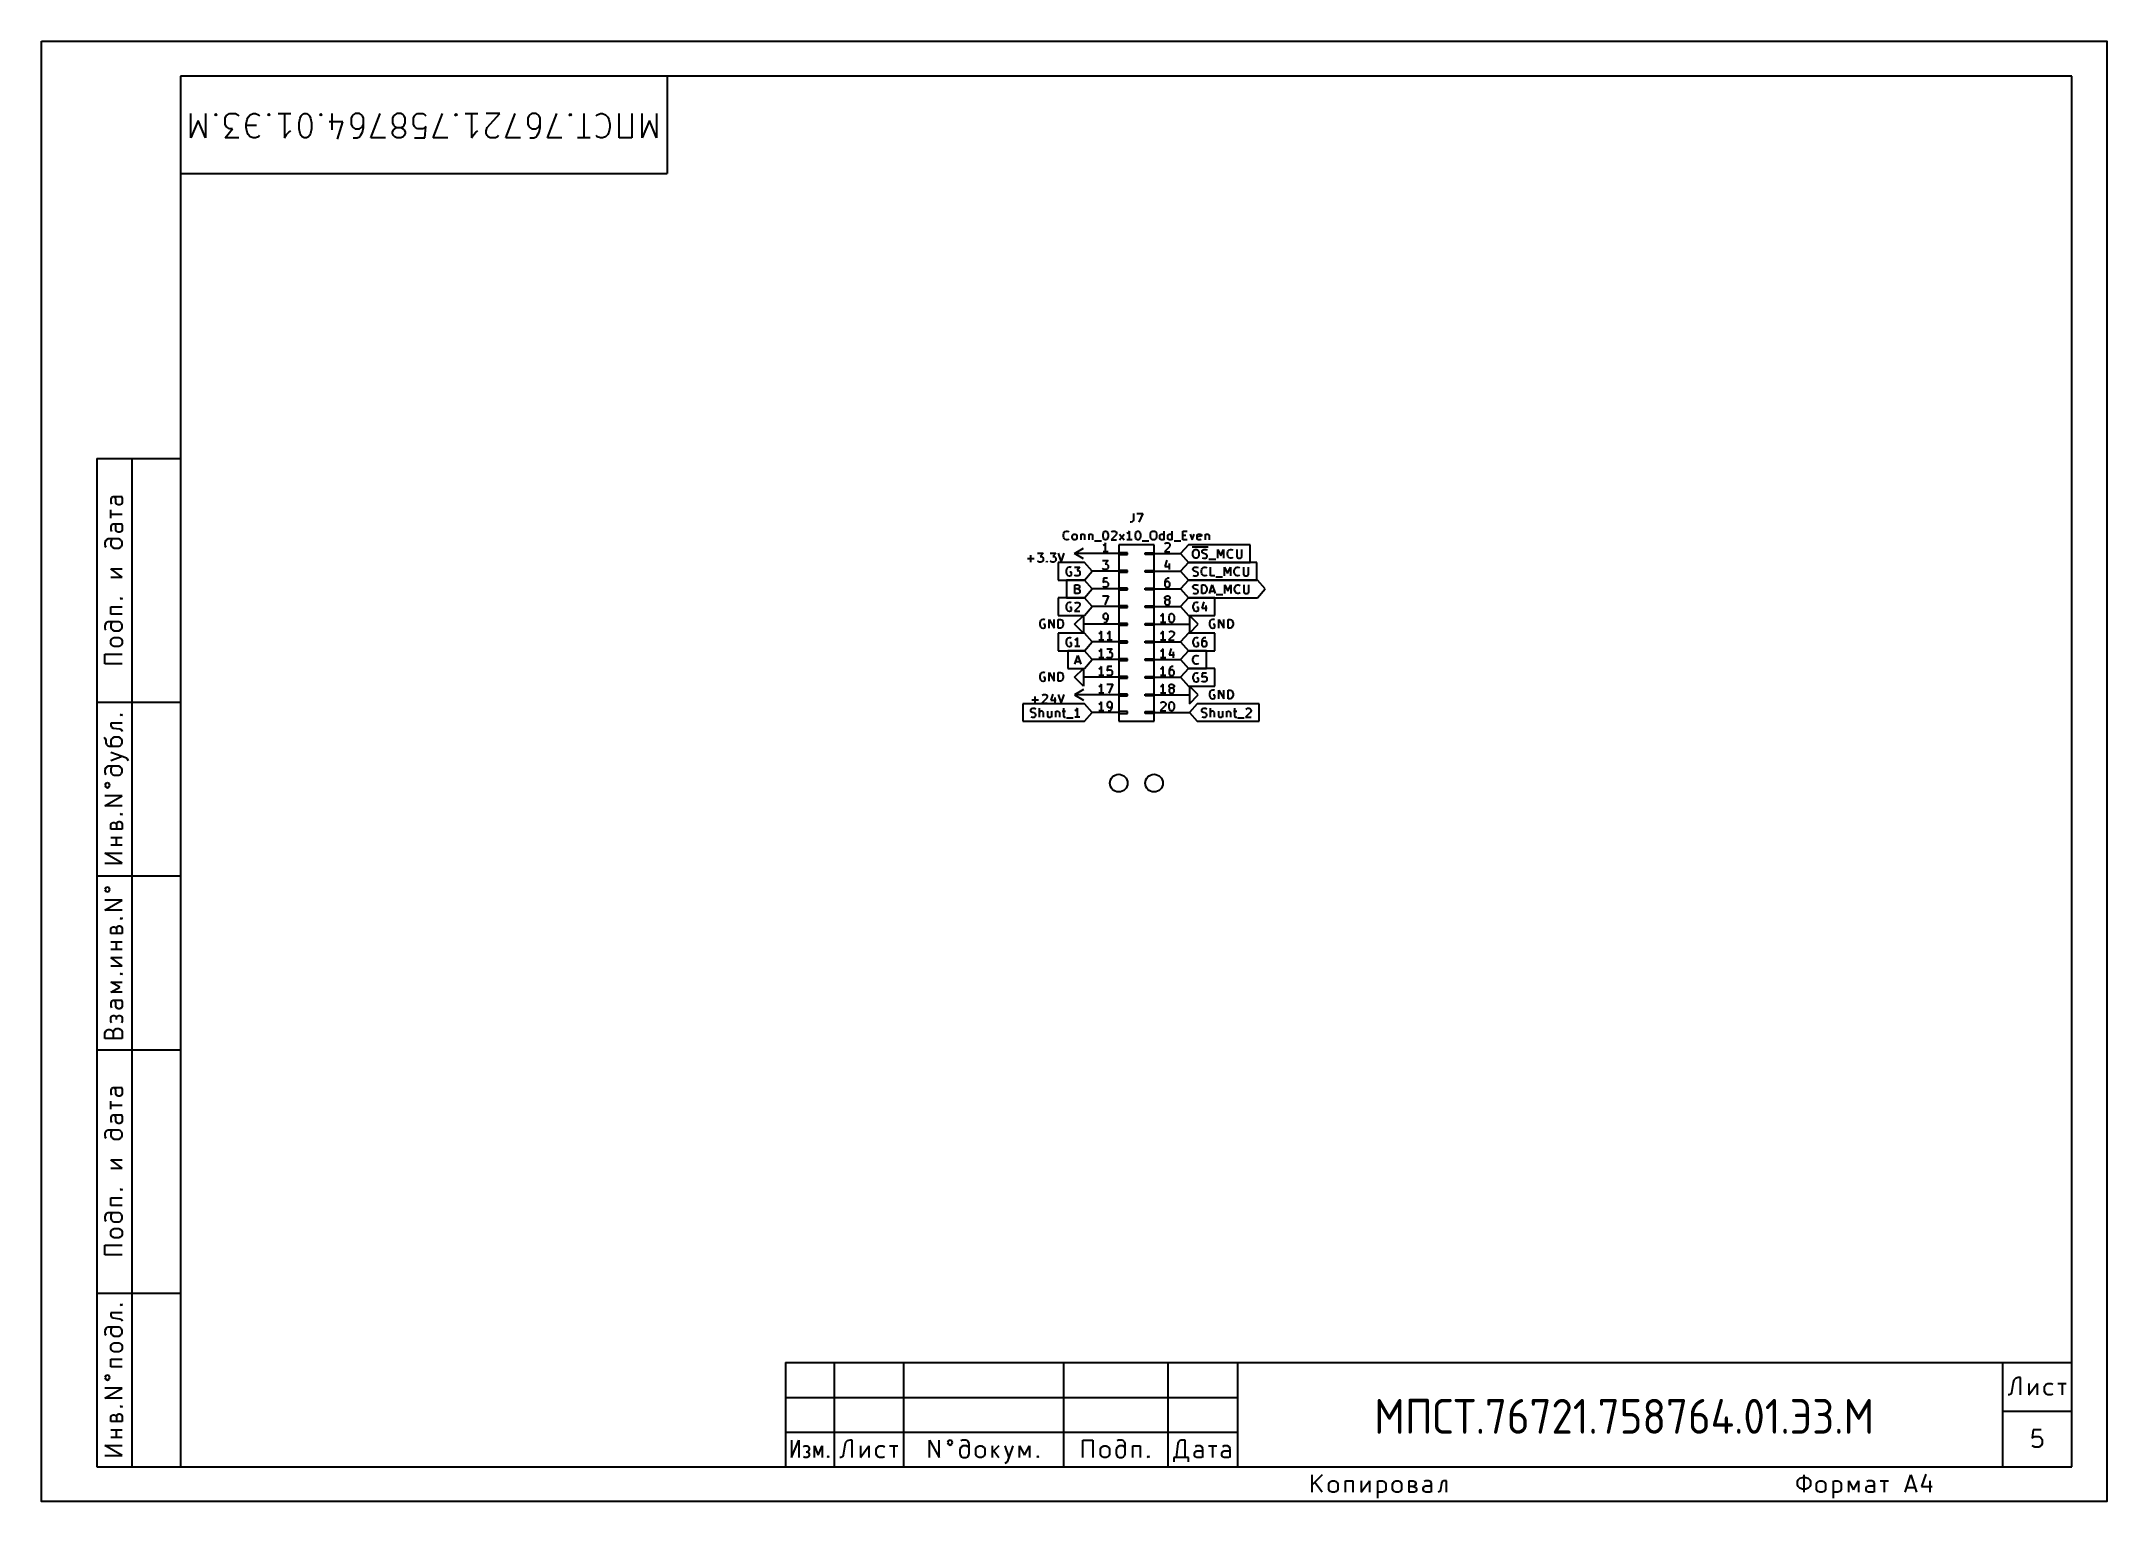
# Model space of a CAD drawing. Extents: x -8 to 289, y -13 to 197.
import ezdxf

# ---------------------------------------------------------------- set-up
doc = ezdxf.new("R2010")
doc.units = 0
doc.header["$MEASUREMENT"] = 0
doc.layers.get('0').update_dxf_attribs({"linetype": 'CONTINUOUS'})
doc.layers.add('BLACK', color=7, linetype='CONTINUOUS')
doc.styles.add('СПДС', font='isocpeur.ttf', dxfattribs={"width": 0.9})

msp = doc.modelspace()

# ---------------------------------------------------------------- texts
at = {"insert": (193.99, 1.71), "char_height": 5, "width": 51.8745, "attachment_point": 1, "style": 'СПДС'}
msp.add_mtext('\\pxqc;МПСТ.76721.758764.01.Э3.М', dxfattribs=at)

# ---------------------------------------------------------------- linework, layer by layer
at = {"linetype": 'Continuous'}
msp.add_lwpolyline([(-7.68, 196.94), (289.32, 196.94), (289.32, -13.06), (-7.68, -13.06)], close=True, dxfattribs=at)
at = {"layer": 'BLACK', "linetype": 'Continuous'}
for p, q in [((284.32, 191.94), (12.31, 191.94)), ((12.31, 191.94), (12.31, -8.07)), ((82.32, 191.94), (82.32, 177.94)), ((284.32, -8.07), (284.32, 191.94)), ((13.84, 183.04), (13.84, 186.54)), ((14.88, 185.54), (13.84, 183.04)), ((15.93, 183.04), (14.88, 185.54)), ((15.93, 186.54), (15.93, 183.04)), ((17.27, 186.37), (17.42, 186.54)), ((17.42, 186.2), (17.27, 186.37)), ((17.42, 186.54), (17.57, 186.37)), ((17.42, 186.2), (17.42, 186.54)), ((17.57, 186.37), (17.42, 186.2)), ((18.77, 185.87), (18.92, 186.2)), ((18.77, 185.04), (18.77, 185.87)), ((18.92, 184.7), (18.77, 185.04)), ((18.77, 183.04), (19.82, 184.37)), ((18.92, 186.2), (19.07, 186.37)), ((19.07, 184.54), (18.92, 184.7)), ((19.07, 186.37), (19.37, 186.54)), ((19.37, 184.37), (19.07, 184.54)), ((19.37, 186.54), (20.26, 186.54)), ((19.82, 184.37), (19.37, 184.37)), ((20.26, 186.54), (20.56, 186.37)), ((20.56, 186.37), (20.71, 186.2)), ((21.76, 185.04), (21.91, 185.7)), ((21.76, 184.54), (21.76, 185.04)), ((21.76, 184.87), (23.25, 184.87)), ((21.91, 183.87), (21.76, 184.54)), ((21.91, 185.7), (22.06, 186.04)), ((22.06, 186.04), (22.36, 186.37)), ((22.36, 186.37), (22.8, 186.54)), ((22.8, 186.54), (23.1, 186.54)), ((23.1, 186.54), (23.55, 186.37)), ((23.55, 186.37), (23.7, 186.2)), ((24.9, 186.37), (25.05, 186.54)), ((25.05, 186.2), (24.9, 186.37)), ((25.05, 186.54), (25.2, 186.37)), ((25.05, 186.2), (25.05, 186.54)), ((25.2, 186.37), (25.05, 186.2)), ((26.39, 186.54), (28.18, 186.54)), ((27.29, 186.54), (27.29, 183.04)), ((29.38, 185.2), (29.53, 185.87)), ((29.38, 184.37), (29.38, 185.2)), ((29.53, 183.7), (29.38, 184.37)), ((29.53, 185.87), (29.68, 186.2)), ((29.68, 186.2), (29.83, 186.37)), ((29.83, 186.37), (30.13, 186.54)), ((30.13, 186.54), (30.43, 186.54)), ((30.43, 186.54), (30.73, 186.37)), ((30.73, 186.37), (30.87, 186.2)), ((30.87, 186.2), (31.02, 185.87)), ((31.02, 185.87), (31.17, 185.2)), ((31.17, 184.37), (31.02, 183.7)), ((31.17, 185.2), (31.17, 184.37)), ((32.37, 186.37), (32.52, 186.54)), ((32.52, 186.2), (32.37, 186.37)), ((32.52, 186.54), (32.67, 186.37)), ((32.52, 186.2), (32.52, 186.54)), ((32.67, 186.37), (32.52, 186.2)), ((35.66, 185.37), (33.71, 185.37)), ((34.16, 184.2), (34.16, 186.54)), ((34.91, 182.87), (35.66, 185.37)), ((37, 186.2), (36.85, 185.87)), ((36.85, 185.87), (36.85, 185.04)), ((36.85, 185.04), (37, 184.7)), ((37.15, 186.37), (37, 186.2)), ((37, 184.7), (37.15, 184.54)), ((37.45, 186.54), (37.15, 186.37)), ((37.15, 184.54), (37.45, 184.37)), ((38.05, 186.54), (37.45, 186.54)), ((37.45, 184.37), (38.05, 184.37)), ((38.35, 186.37), (38.05, 186.54)), ((38.05, 184.37), (38.35, 184.54)), ((38.5, 186.2), (38.35, 186.37)), ((38.35, 184.54), (38.5, 184.7)), ((38.65, 185.87), (38.5, 186.2)), ((38.5, 184.7), (38.65, 185.04)), ((38.5, 183.87), (38.65, 184.54)), ((38.65, 184.54), (38.65, 185.87)), ((39.69, 183.04), (41.04, 186.54)), ((42.98, 186.2), (42.83, 185.87)), ((42.83, 185.87), (42.83, 185.2)), ((42.83, 185.2), (42.98, 184.87)), ((42.83, 183.87), (42.98, 184.2)), ((43.13, 186.37), (42.98, 186.2)), ((42.98, 184.87), (43.13, 184.7)), ((42.98, 184.2), (43.13, 184.37)), ((43.43, 186.54), (43.13, 186.37)), ((43.13, 184.7), (43.43, 184.54)), ((43.13, 184.37), (43.43, 184.54)), ((44.03, 186.54), (43.43, 186.54)), ((43.43, 184.54), (44.03, 184.54)), ((44.33, 186.37), (44.03, 186.54)), ((44.03, 184.54), (44.33, 184.7)), ((44.03, 184.54), (44.33, 184.37)), ((44.48, 186.2), (44.33, 186.37)), ((44.33, 184.7), (44.48, 184.87)), ((44.33, 184.37), (44.48, 184.2)), ((44.62, 185.87), (44.48, 186.2)), ((44.48, 184.87), (44.62, 185.2)), ((44.48, 184.2), (44.62, 183.87)), ((44.62, 185.2), (44.62, 185.87)), ((45.82, 185.87), (45.97, 186.2)), ((45.82, 185.04), (45.82, 185.87)), ((45.97, 184.7), (45.82, 185.04)), ((45.97, 186.2), (46.12, 186.37)), ((46.12, 184.54), (45.97, 184.7)), ((46.12, 186.37), (46.42, 186.54)), ((46.42, 184.37), (46.12, 184.54)), ((46.42, 186.54), (47.17, 186.54)), ((47.17, 184.37), (46.42, 184.37)), ((47.17, 186.54), (47.46, 186.37)), ((47.46, 184.54), (47.17, 184.37)), ((47.46, 186.37), (47.61, 186.2)), ((47.46, 183.04), (47.61, 184.7)), ((47.61, 184.7), (47.46, 184.54)), ((48.66, 183.04), (50, 186.54)), ((51.8, 186.37), (51.95, 186.54)), ((51.95, 186.2), (51.8, 186.37)), ((51.95, 186.54), (52.1, 186.37)), ((51.95, 186.2), (51.95, 186.54)), ((52.1, 186.37), (51.95, 186.2)), ((53.29, 186.54), (55.09, 186.54)), ((54.19, 186.54), (54.19, 183.04)), ((58.23, 186.54), (56.28, 186.54)), ((56.28, 184.04), (56.43, 184.54)), ((56.43, 184.54), (58.23, 186.54)), ((59.12, 183.04), (60.47, 186.54)), ((62.41, 186.2), (62.26, 185.87)), ((62.26, 185.87), (62.26, 185.04)), ((62.26, 185.04), (62.41, 184.7)), ((62.56, 186.37), (62.41, 186.2)), ((62.41, 184.7), (62.56, 184.54)), ((62.86, 186.54), (62.56, 186.37)), ((62.56, 184.54), (62.86, 184.37)), ((63.46, 186.54), (62.86, 186.54)), ((62.86, 184.37), (63.46, 184.37)), ((63.75, 186.37), (63.46, 186.54)), ((63.46, 184.37), (63.75, 184.54)), ((63.9, 186.2), (63.75, 186.37)), ((63.75, 184.54), (63.9, 184.7)), ((64.05, 185.87), (63.9, 186.2)), ((63.9, 184.7), (64.05, 185.04)), ((63.9, 183.87), (64.05, 184.54)), ((64.05, 184.54), (64.05, 185.87)), ((65.1, 183.04), (66.45, 186.54)), ((68.24, 186.37), (68.39, 186.54)), ((68.39, 186.2), (68.24, 186.37)), ((68.39, 186.54), (68.54, 186.37)), ((68.39, 186.2), (68.39, 186.54)), ((68.54, 186.37), (68.39, 186.2)), ((70.33, 186.54), (70.33, 183.04)), ((72.12, 186.2), (72.27, 186.37)), ((72.27, 186.37), (72.72, 186.54)), ((72.72, 186.54), (73.02, 186.54)), ((73.02, 186.54), (73.47, 186.37)), ((73.47, 186.37), (73.77, 186.04)), ((73.77, 186.04), (73.92, 185.7)), ((73.92, 185.7), (74.07, 185.04)), ((74.07, 184.54), (73.92, 183.87)), ((74.07, 185.04), (74.07, 184.54)), ((75.41, 183.04), (75.41, 186.54)), ((77.21, 186.54), (77.21, 183.04)), ((78.7, 183.04), (78.7, 186.54)), ((79.75, 185.54), (78.7, 183.04)), ((80.79, 183.04), (79.75, 185.54)), ((80.79, 186.54), (80.79, 183.04)), ((20.71, 183.04), (18.77, 183.04)), ((22.06, 183.54), (21.91, 183.87)), ((22.36, 183.2), (22.06, 183.54)), ((22.8, 183.04), (22.36, 183.2)), ((23.1, 183.04), (22.8, 183.04)), ((23.55, 183.2), (23.1, 183.04)), ((23.7, 183.37), (23.55, 183.2)), ((27.29, 183.04), (27.59, 183.54)), ((27.59, 183.54), (27.89, 183.87)), ((27.89, 183.87), (28.18, 184.04)), ((29.68, 183.37), (29.53, 183.7)), ((29.83, 183.2), (29.68, 183.37)), ((30.13, 183.04), (29.83, 183.2)), ((30.43, 183.04), (30.13, 183.04)), ((30.73, 183.2), (30.43, 183.04)), ((30.87, 183.37), (30.73, 183.2)), ((31.02, 183.7), (30.87, 183.37)), ((37.15, 183.04), (37.75, 183.04)), ((37.75, 183.04), (38.05, 183.2)), ((38.05, 183.2), (38.2, 183.37)), ((38.2, 183.37), (38.5, 183.87)), ((41.79, 183.04), (39.69, 183.04)), ((42.83, 183.7), (42.83, 183.87)), ((42.98, 183.37), (42.83, 183.7)), ((43.13, 183.2), (42.98, 183.37)), ((43.43, 183.04), (43.13, 183.2)), ((44.03, 183.04), (43.43, 183.04)), ((44.33, 183.2), (44.03, 183.04)), ((44.48, 183.37), (44.33, 183.2)), ((44.62, 183.7), (44.48, 183.37)), ((44.62, 183.87), (44.62, 183.7)), ((45.97, 183.04), (47.46, 183.04)), ((50.75, 183.04), (48.66, 183.04)), ((54.19, 183.04), (54.49, 183.54)), ((54.49, 183.54), (54.79, 183.87)), ((54.79, 183.87), (55.09, 184.04)), ((56.28, 183.7), (56.28, 184.04)), ((56.43, 183.37), (56.28, 183.7)), ((56.58, 183.2), (56.43, 183.37)), ((56.88, 183.04), (56.58, 183.2)), ((57.63, 183.04), (56.88, 183.04)), ((57.93, 183.2), (57.63, 183.04)), ((58.08, 183.37), (57.93, 183.2)), ((61.21, 183.04), (59.12, 183.04)), ((62.56, 183.04), (63.16, 183.04)), ((63.16, 183.04), (63.46, 183.2)), ((63.46, 183.2), (63.61, 183.37)), ((63.61, 183.37), (63.9, 183.87)), ((67.19, 183.04), (65.1, 183.04)), ((71.23, 183.04), (69.43, 183.04)), ((72.27, 183.2), (72.12, 183.37)), ((72.72, 183.04), (72.27, 183.2)), ((73.02, 183.04), (72.72, 183.04)), ((73.47, 183.2), (73.02, 183.04)), ((73.77, 183.54), (73.47, 183.2)), ((73.92, 183.87), (73.77, 183.54)), ((77.21, 183.04), (75.41, 183.04)), ((12.31, 177.94), (82.32, 177.94)), ((0.31, 136.93), (12.31, 136.93)), ((0.31, 136.93), (0.31, -8.07)), ((5.31, 136.93), (5.31, -8.07)), ((2.41, 131.33), (2.29, 131.1)), ((2.29, 131.1), (2.29, 130.62)), ((2.65, 131.45), (2.41, 131.33)), ((3.96, 131.45), (2.65, 131.45)), ((3.01, 131.21), (2.89, 131.45)), ((3.01, 130.62), (3.01, 131.21)), ((3.84, 131.45), (3.96, 131.21)), ((3.96, 131.21), (3.96, 130.62)), ((2.29, 130.62), (2.41, 130.38)), ((2.29, 128.36), (2.29, 129.55)), ((2.29, 128.95), (3.96, 128.95)), ((3.13, 130.38), (3.01, 130.62)), ((3.36, 130.26), (3.13, 130.38)), ((3.6, 130.26), (3.36, 130.26)), ((3.84, 130.38), (3.6, 130.26)), ((3.96, 130.62), (3.84, 130.38)), ((149.01, 127.78), (148.89, 127.78)), ((149.01, 127.78), (148.89, 127.78)), ((149.19, 127.84), (149.01, 127.78)), ((149.19, 127.84), (149.01, 127.78)), ((149.31, 127.96), (149.19, 127.84)), ((149.31, 127.96), (149.19, 127.84)), ((149.37, 128.14), (149.31, 127.96)), ((149.37, 128.14), (149.31, 127.96)), ((149.37, 129.05), (149.37, 128.14)), ((149.37, 129.05), (149.37, 128.14)), ((149.86, 129.05), (150.7, 129.05)), ((149.86, 129.05), (150.7, 129.05)), ((150.7, 129.05), (150.16, 127.78)), ((150.7, 129.05), (150.16, 127.78)), ((1.58, 125.14), (1.46, 124.91)), ((1.46, 124.91), (1.46, 124.43)), ((1.7, 125.26), (1.58, 125.14)), ((1.93, 125.38), (1.7, 125.26)), ((3.48, 125.38), (1.93, 125.38)), ((2.41, 127.41), (2.29, 127.17)), ((2.29, 127.17), (2.29, 126.69)), ((2.29, 126.69), (2.41, 126.45)), ((2.41, 125.26), (2.29, 125.02)), ((2.29, 125.02), (2.29, 124.55)), ((2.65, 127.52), (2.41, 127.41)), ((2.53, 125.38), (2.41, 125.26)), ((3.96, 127.52), (2.65, 127.52)), ((3.01, 127.29), (2.89, 127.52)), ((3.01, 126.69), (3.01, 127.29)), ((3.13, 126.45), (3.01, 126.69)), ((3.36, 126.33), (3.13, 126.45)), ((3.6, 126.33), (3.36, 126.33)), ((3.72, 125.26), (3.48, 125.38)), ((3.84, 126.45), (3.6, 126.33)), ((3.84, 125.14), (3.72, 125.26)), ((3.84, 127.52), (3.96, 127.29)), ((3.96, 126.69), (3.84, 126.45)), ((3.96, 124.91), (3.84, 125.14)), ((3.96, 127.29), (3.96, 126.69)), ((3.96, 124.55), (3.96, 124.91)), ((139.3, 125.96), (139.36, 126.2)), ((139.3, 125.96), (139.36, 126.2)), ((139.3, 125.78), (139.3, 125.96)), ((139.3, 125.78), (139.3, 125.96)), ((139.36, 125.54), (139.3, 125.78)), ((139.36, 125.54), (139.3, 125.78)), ((139.36, 126.2), (139.42, 126.33)), ((139.36, 126.2), (139.42, 126.33)), ((139.42, 125.42), (139.36, 125.54)), ((139.42, 125.42), (139.36, 125.54)), ((139.42, 126.33), (139.54, 126.45)), ((139.42, 126.33), (139.54, 126.45)), ((139.54, 125.3), (139.42, 125.42)), ((139.54, 125.3), (139.42, 125.42)), ((139.54, 126.45), (139.73, 126.51)), ((139.54, 126.45), (139.73, 126.51)), ((139.73, 125.24), (139.54, 125.3)), ((139.73, 125.24), (139.54, 125.3)), ((139.73, 126.51), (139.85, 126.51)), ((139.73, 126.51), (139.85, 126.51)), ((139.85, 125.24), (139.73, 125.24)), ((139.85, 125.24), (139.73, 125.24)), ((139.85, 126.51), (140.03, 126.45)), ((139.85, 126.51), (140.03, 126.45)), ((140.03, 125.3), (139.85, 125.24)), ((140.03, 125.3), (139.85, 125.24)), ((140.03, 126.45), (140.09, 126.39)), ((140.03, 126.45), (140.09, 126.39)), ((140.09, 125.36), (140.03, 125.3)), ((140.09, 125.36), (140.03, 125.3)), ((140.57, 125.84), (140.63, 125.96)), ((140.57, 125.84), (140.63, 125.96)), ((140.57, 125.48), (140.57, 125.84)), ((140.57, 125.48), (140.57, 125.84)), ((140.63, 125.36), (140.57, 125.48)), ((140.63, 125.36), (140.57, 125.48)), ((140.63, 125.96), (140.69, 126.02)), ((140.63, 125.96), (140.69, 126.02)), ((140.69, 125.3), (140.63, 125.36)), ((140.69, 125.3), (140.63, 125.36)), ((140.69, 126.02), (140.81, 126.08)), ((140.69, 126.02), (140.81, 126.08)), ((140.81, 125.24), (140.69, 125.3)), ((140.81, 125.24), (140.69, 125.3)), ((140.81, 126.08), (141, 126.08)), ((140.81, 126.08), (141, 126.08)), ((141, 125.24), (140.81, 125.24)), ((141, 125.24), (140.81, 125.24)), ((141, 126.08), (141.12, 126.02)), ((141, 126.08), (141.12, 126.02)), ((141.12, 125.3), (141, 125.24)), ((141.12, 125.3), (141, 125.24)), ((141.12, 126.02), (141.18, 125.96)), ((141.12, 126.02), (141.18, 125.96)), ((141.18, 125.36), (141.12, 125.3)), ((141.18, 125.36), (141.12, 125.3)), ((141.18, 125.96), (141.24, 125.84)), ((141.18, 125.96), (141.24, 125.84)), ((141.24, 125.48), (141.18, 125.36)), ((141.24, 125.48), (141.18, 125.36)), ((141.24, 125.84), (141.24, 125.48)), ((141.24, 125.84), (141.24, 125.48)), ((141.78, 126.08), (141.78, 125.24)), ((141.78, 126.08), (141.78, 125.24)), ((141.78, 125.96), (141.84, 126.02)), ((141.78, 125.96), (141.84, 126.02)), ((141.84, 126.02), (141.96, 126.08)), ((141.84, 126.02), (141.96, 126.08)), ((141.96, 126.08), (142.14, 126.08)), ((141.96, 126.08), (142.14, 126.08)), ((142.14, 126.08), (142.27, 126.02)), ((142.14, 126.08), (142.27, 126.02)), ((142.27, 126.02), (142.33, 125.9)), ((142.27, 126.02), (142.33, 125.9)), ((142.33, 125.9), (142.33, 125.24)), ((142.33, 125.9), (142.33, 125.24)), ((142.93, 126.08), (142.93, 125.24)), ((142.93, 126.08), (142.93, 125.24)), ((142.93, 125.96), (142.99, 126.02)), ((142.93, 125.96), (142.99, 126.02)), ((142.99, 126.02), (143.11, 126.08)), ((142.99, 126.02), (143.11, 126.08)), ((143.11, 126.08), (143.29, 126.08)), ((143.11, 126.08), (143.29, 126.08)), ((143.29, 126.08), (143.41, 126.02)), ((143.29, 126.08), (143.41, 126.02)), ((143.41, 126.02), (143.48, 125.9)), ((143.41, 126.02), (143.48, 125.9)), ((143.48, 125.9), (143.48, 125.24)), ((143.48, 125.9), (143.48, 125.24)), ((143.78, 125.12), (144.75, 125.12)), ((143.78, 125.12), (144.75, 125.12)), ((144.99, 126.02), (145.05, 126.26)), ((144.99, 126.02), (145.05, 126.26)), ((144.99, 125.72), (144.99, 126.02)), ((144.99, 125.72), (144.99, 126.02)), ((145.05, 125.48), (144.99, 125.72)), ((145.05, 125.48), (144.99, 125.72)), ((145.05, 126.26), (145.11, 126.39)), ((145.05, 126.26), (145.11, 126.39)), ((145.11, 125.36), (145.05, 125.48)), ((145.11, 125.36), (145.05, 125.48)), ((145.11, 126.39), (145.17, 126.45)), ((145.11, 126.39), (145.17, 126.45)), ((145.17, 125.3), (145.11, 125.36)), ((145.17, 125.3), (145.11, 125.36)), ((145.17, 126.45), (145.29, 126.51)), ((145.17, 126.45), (145.29, 126.51)), ((145.29, 125.24), (145.17, 125.3)), ((145.29, 125.24), (145.17, 125.3)), ((145.35, 124.8), (145.23, 124.62)), ((145.35, 124.8), (145.23, 124.62)), ((145.29, 126.51), (145.41, 126.51)), ((145.29, 126.51), (145.41, 126.51)), ((145.41, 125.24), (145.29, 125.24)), ((145.41, 125.24), (145.29, 125.24)), ((145.35, 123.53), (145.35, 124.8)), ((145.35, 123.53), (145.35, 124.8)), ((145.41, 126.51), (145.53, 126.45)), ((145.41, 126.51), (145.53, 126.45)), ((145.53, 125.3), (145.41, 125.24)), ((145.53, 125.3), (145.41, 125.24)), ((145.53, 126.45), (145.59, 126.39)), ((145.53, 126.45), (145.59, 126.39)), ((145.59, 125.36), (145.53, 125.3)), ((145.59, 125.36), (145.53, 125.3)), ((145.59, 126.39), (145.65, 126.26)), ((145.59, 126.39), (145.65, 126.26)), ((145.65, 125.48), (145.59, 125.36)), ((145.65, 125.48), (145.59, 125.36)), ((145.65, 126.26), (145.71, 126.02)), ((145.65, 126.26), (145.71, 126.02)), ((145.71, 125.72), (145.65, 125.48)), ((145.71, 125.72), (145.65, 125.48)), ((145.71, 126.02), (145.71, 125.72)), ((145.71, 126.02), (145.71, 125.72)), ((146.86, 125.96), (146.14, 125.24)), ((146.86, 125.96), (146.14, 125.24)), ((146.14, 125.24), (146.92, 125.24)), ((146.14, 125.24), (146.92, 125.24)), ((146.2, 126.39), (146.26, 126.45)), ((146.2, 126.39), (146.26, 126.45)), ((146.26, 126.45), (146.38, 126.51)), ((146.26, 126.45), (146.38, 126.51)), ((146.38, 126.51), (146.68, 126.51)), ((146.38, 126.51), (146.68, 126.51)), ((146.68, 126.51), (146.8, 126.45)), ((146.68, 126.51), (146.8, 126.45)), ((146.8, 126.45), (146.86, 126.39)), ((146.8, 126.45), (146.86, 126.39)), ((146.86, 126.39), (146.92, 126.26)), ((146.86, 126.39), (146.92, 126.26)), ((146.92, 126.14), (146.86, 125.96)), ((146.92, 126.14), (146.86, 125.96)), ((146.92, 126.26), (146.92, 126.14)), ((146.92, 126.26), (146.92, 126.14)), ((147.35, 125.24), (148.01, 126.08)), ((147.35, 126.08), (148.01, 125.24)), ((147.35, 125.24), (148.01, 126.08)), ((147.35, 126.08), (148.01, 125.24)), ((148.56, 126.2), (148.43, 126.14)), ((148.56, 126.2), (148.43, 126.14)), ((149.16, 125.24), (148.43, 125.24)), ((149.16, 125.24), (148.43, 125.24)), ((148.68, 126.33), (148.56, 126.2)), ((148.68, 126.33), (148.56, 126.2)), ((148.8, 126.51), (148.68, 126.33)), ((148.8, 126.51), (148.68, 126.33)), ((148.8, 125.24), (148.8, 126.51)), ((148.8, 125.24), (148.8, 126.51)), ((149.64, 126.02), (149.7, 126.26)), ((149.64, 126.02), (149.7, 126.26)), ((149.64, 125.72), (149.64, 126.02)), ((149.64, 125.72), (149.64, 126.02)), ((149.7, 125.48), (149.64, 125.72)), ((149.7, 125.48), (149.64, 125.72)), ((149.7, 126.26), (149.76, 126.39)), ((149.7, 126.26), (149.76, 126.39)), ((149.76, 125.36), (149.7, 125.48)), ((149.76, 125.36), (149.7, 125.48)), ((149.76, 126.39), (149.83, 126.45)), ((149.76, 126.39), (149.83, 126.45)), ((149.83, 125.3), (149.76, 125.36)), ((149.83, 125.3), (149.76, 125.36)), ((149.83, 126.45), (149.95, 126.51)), ((149.83, 126.45), (149.95, 126.51)), ((149.95, 125.24), (149.83, 125.3)), ((149.95, 125.24), (149.83, 125.3)), ((149.95, 126.51), (150.07, 126.51)), ((149.95, 126.51), (150.07, 126.51)), ((150.07, 125.24), (149.95, 125.24)), ((150.07, 125.24), (149.95, 125.24)), ((150.07, 126.51), (150.19, 126.45)), ((150.07, 126.51), (150.19, 126.45)), ((150.19, 125.3), (150.07, 125.24)), ((150.19, 125.3), (150.07, 125.24)), ((150.19, 126.45), (150.25, 126.39)), ((150.19, 126.45), (150.25, 126.39)), ((150.25, 125.36), (150.19, 125.3)), ((150.25, 125.36), (150.19, 125.3)), ((150.25, 126.39), (150.31, 126.26)), ((150.25, 126.39), (150.31, 126.26)), ((150.31, 125.48), (150.25, 125.36)), ((150.31, 125.48), (150.25, 125.36)), ((150.31, 126.26), (150.37, 126.02)), ((150.31, 126.26), (150.37, 126.02)), ((150.37, 125.72), (150.31, 125.48)), ((150.37, 125.72), (150.31, 125.48)), ((150.37, 126.02), (150.37, 125.72)), ((150.37, 126.02), (150.37, 125.72)), ((150.61, 125.12), (151.58, 125.12)), ((150.61, 125.12), (151.58, 125.12)), ((151.82, 126.08), (151.88, 126.33)), ((151.82, 126.08), (151.88, 126.33)), ((151.82, 125.66), (151.82, 126.08)), ((151.82, 125.66), (151.82, 126.08)), ((151.88, 125.42), (151.82, 125.66)), ((151.88, 125.42), (151.82, 125.66)), ((151.88, 126.33), (152, 126.45)), ((151.88, 126.33), (152, 126.45)), ((152, 125.3), (151.88, 125.42)), ((152, 125.3), (151.88, 125.42)), ((152, 126.45), (152.12, 126.51)), ((152, 126.45), (152.12, 126.51)), ((152.12, 125.24), (152, 125.3)), ((152.12, 125.24), (152, 125.3)), ((152.12, 126.51), (152.37, 126.51)), ((152.12, 126.51), (152.37, 126.51)), ((152.37, 125.24), (152.12, 125.24)), ((152.37, 125.24), (152.12, 125.24)), ((152.37, 126.51), (152.49, 126.45)), ((152.37, 126.51), (152.49, 126.45)), ((152.49, 125.3), (152.37, 125.24)), ((152.49, 125.3), (152.37, 125.24)), ((152.49, 126.45), (152.61, 126.33)), ((152.49, 126.45), (152.61, 126.33)), ((152.61, 125.42), (152.49, 125.3)), ((152.61, 125.42), (152.49, 125.3)), ((152.61, 126.33), (152.67, 126.08)), ((152.61, 126.33), (152.67, 126.08)), ((152.67, 125.66), (152.61, 125.42)), ((152.67, 125.66), (152.61, 125.42)), ((152.67, 126.08), (152.67, 125.66)), ((152.67, 126.08), (152.67, 125.66)), ((153.15, 125.84), (153.21, 125.96)), ((153.15, 125.84), (153.21, 125.96)), ((153.15, 125.48), (153.15, 125.84)), ((153.15, 125.48), (153.15, 125.84)), ((153.21, 125.36), (153.15, 125.48)), ((153.21, 125.36), (153.15, 125.48)), ((153.21, 125.96), (153.27, 126.02)), ((153.21, 125.96), (153.27, 126.02)), ((153.27, 125.3), (153.21, 125.36)), ((153.27, 125.3), (153.21, 125.36)), ((153.27, 126.02), (153.39, 126.08)), ((153.27, 126.02), (153.39, 126.08)), ((153.39, 125.24), (153.27, 125.3)), ((153.39, 125.24), (153.27, 125.3)), ((153.39, 126.08), (153.64, 126.08)), ((153.39, 126.08), (153.64, 126.08)), ((153.64, 125.24), (153.39, 125.24)), ((153.64, 125.24), (153.39, 125.24)), ((153.64, 126.08), (153.76, 126.02)), ((153.64, 126.08), (153.76, 126.02)), ((153.76, 125.3), (153.64, 125.24)), ((153.76, 125.3), (153.64, 125.24)), ((153.76, 125.24), (153.76, 126.51)), ((153.76, 125.24), (153.76, 126.51)), ((153.88, 124.68), (153.94, 124.74)), ((153.88, 124.68), (153.94, 124.74)), ((153.94, 124.74), (154.06, 124.8)), ((153.94, 124.74), (154.06, 124.8)), ((154.06, 124.8), (154.36, 124.8)), ((154.06, 124.8), (154.36, 124.8)), ((154.3, 125.84), (154.36, 125.96)), ((154.3, 125.84), (154.36, 125.96)), ((154.3, 125.48), (154.3, 125.84)), ((154.3, 125.48), (154.3, 125.84)), ((154.36, 125.36), (154.3, 125.48)), ((154.36, 125.36), (154.3, 125.48)), ((154.36, 125.96), (154.42, 126.02)), ((154.36, 125.96), (154.42, 126.02)), ((154.42, 125.3), (154.36, 125.36)), ((154.42, 125.3), (154.36, 125.36)), ((154.36, 124.8), (154.48, 124.74)), ((154.36, 124.8), (154.48, 124.74)), ((154.42, 126.02), (154.54, 126.08)), ((154.42, 126.02), (154.54, 126.08)), ((154.54, 125.24), (154.42, 125.3)), ((154.54, 125.24), (154.42, 125.3)), ((154.48, 124.74), (154.54, 124.68)), ((154.48, 124.74), (154.54, 124.68)), ((154.54, 126.08), (154.78, 126.08)), ((154.54, 126.08), (154.78, 126.08)), ((154.78, 125.24), (154.54, 125.24)), ((154.78, 125.24), (154.54, 125.24)), ((154.78, 126.08), (154.91, 126.02)), ((154.78, 126.08), (154.91, 126.02)), ((154.91, 125.3), (154.78, 125.24)), ((154.91, 125.3), (154.78, 125.24)), ((154.91, 125.24), (154.91, 126.51)), ((154.91, 125.24), (154.91, 126.51)), ((155.21, 125.12), (156.18, 125.12)), ((155.21, 125.12), (156.18, 125.12)), ((156.48, 125.24), (156.48, 126.51)), ((156.48, 126.51), (157.08, 126.51)), ((156.48, 125.24), (156.48, 126.51)), ((156.48, 126.51), (157.08, 126.51)), ((156.48, 125.9), (156.9, 125.9)), ((156.48, 125.9), (156.9, 125.9)), ((157.08, 125.24), (156.48, 125.24)), ((157.08, 125.24), (156.48, 125.24)), ((157.51, 126.08), (157.81, 125.24)), ((157.51, 126.08), (157.81, 125.24)), ((157.81, 125.24), (158.11, 126.08)), ((157.81, 125.24), (158.11, 126.08)), ((158.53, 125.9), (158.59, 126.02)), ((158.53, 125.9), (158.59, 126.02)), ((158.53, 125.42), (158.53, 125.9)), ((158.53, 125.42), (158.53, 125.9)), ((159.14, 125.78), (158.53, 125.66)), ((159.14, 125.78), (158.53, 125.66)), ((158.59, 125.3), (158.53, 125.42)), ((158.59, 125.3), (158.53, 125.42)), ((158.59, 126.02), (158.71, 126.08)), ((158.59, 126.02), (158.71, 126.08)), ((158.71, 125.24), (158.59, 125.3)), ((158.71, 125.24), (158.59, 125.3)), ((158.71, 126.08), (158.96, 126.08)), ((158.71, 126.08), (158.96, 126.08)), ((158.96, 125.24), (158.71, 125.24)), ((158.96, 125.24), (158.71, 125.24)), ((158.96, 126.08), (159.08, 126.02)), ((158.96, 126.08), (159.08, 126.02)), ((159.08, 125.3), (158.96, 125.24)), ((159.08, 125.3), (158.96, 125.24)), ((159.08, 126.02), (159.14, 125.9)), ((159.08, 126.02), (159.14, 125.9)), ((159.14, 125.9), (159.14, 125.78)), ((159.14, 125.9), (159.14, 125.78)), ((159.68, 126.08), (159.68, 125.24)), ((159.68, 126.08), (159.68, 125.24)), ((159.68, 125.96), (159.74, 126.02)), ((159.68, 125.96), (159.74, 126.02)), ((159.74, 126.02), (159.86, 126.08)), ((159.74, 126.02), (159.86, 126.08)), ((159.86, 126.08), (160.05, 126.08)), ((159.86, 126.08), (160.05, 126.08)), ((160.05, 126.08), (160.17, 126.02)), ((160.05, 126.08), (160.17, 126.02)), ((160.17, 126.02), (160.23, 125.9)), ((160.17, 126.02), (160.23, 125.9)), ((160.23, 125.9), (160.23, 125.24)), ((160.23, 125.9), (160.23, 125.24)), ((1.46, 124.43), (1.58, 124.19)), ((2.29, 124.55), (2.41, 124.31)), ((2.41, 124.31), (2.53, 124.19)), ((2.53, 124.19), (2.77, 124.07)), ((2.77, 124.07), (3.48, 124.07)), ((3.48, 124.07), (3.72, 124.19)), ((3.72, 124.19), (3.84, 124.31)), ((3.84, 124.31), (3.96, 124.55)), ((134.14, 122.55), (135.11, 122.55)), ((134.14, 122.55), (135.11, 122.55)), ((134.63, 122.06), (134.63, 123.03)), ((134.63, 122.06), (134.63, 123.03)), ((135.59, 123.33), (136.38, 123.33)), ((135.59, 123.33), (136.38, 123.33)), ((135.65, 122.12), (135.59, 122.18)), ((135.65, 122.12), (135.59, 122.18)), ((135.77, 122.06), (135.65, 122.12)), ((135.77, 122.06), (135.65, 122.12)), ((136.14, 122.06), (135.77, 122.06)), ((136.14, 122.06), (135.77, 122.06)), ((136.38, 123.33), (135.96, 122.85)), ((136.38, 123.33), (135.96, 122.85)), ((135.96, 122.85), (136.14, 122.85)), ((135.96, 122.85), (136.14, 122.85)), ((136.14, 122.85), (136.26, 122.79)), ((136.14, 122.85), (136.26, 122.79)), ((136.26, 122.12), (136.14, 122.06)), ((136.26, 122.12), (136.14, 122.06)), ((136.26, 122.79), (136.32, 122.73)), ((136.26, 122.79), (136.32, 122.73)), ((136.32, 122.18), (136.26, 122.12)), ((136.32, 122.18), (136.26, 122.12)), ((136.32, 122.73), (136.38, 122.61)), ((136.32, 122.73), (136.38, 122.61)), ((136.38, 122.3), (136.32, 122.18)), ((136.38, 122.3), (136.32, 122.18)), ((136.38, 122.61), (136.38, 122.3)), ((136.38, 122.61), (136.38, 122.3)), ((136.86, 122.12), (136.92, 122.18)), ((136.86, 122.12), (136.92, 122.18)), ((136.92, 122.06), (136.86, 122.12)), ((136.92, 122.06), (136.86, 122.12)), ((136.92, 122.18), (136.98, 122.12)), ((136.92, 122.18), (136.92, 122.06)), ((136.92, 122.18), (136.98, 122.12)), ((136.92, 122.18), (136.92, 122.06)), ((136.98, 122.12), (136.92, 122.06)), ((136.98, 122.12), (136.92, 122.06)), ((137.41, 123.33), (138.19, 123.33)), ((137.41, 123.33), (138.19, 123.33)), ((137.47, 122.12), (137.41, 122.18)), ((137.47, 122.12), (137.41, 122.18)), ((137.59, 122.06), (137.47, 122.12)), ((137.59, 122.06), (137.47, 122.12)), ((137.95, 122.06), (137.59, 122.06)), ((137.95, 122.06), (137.59, 122.06)), ((138.19, 123.33), (137.77, 122.85)), ((138.19, 123.33), (137.77, 122.85)), ((137.77, 122.85), (137.95, 122.85)), ((137.77, 122.85), (137.95, 122.85)), ((137.95, 122.85), (138.07, 122.79)), ((137.95, 122.85), (138.07, 122.79)), ((138.07, 122.12), (137.95, 122.06)), ((138.07, 122.12), (137.95, 122.06)), ((138.07, 122.79), (138.13, 122.73)), ((138.07, 122.79), (138.13, 122.73)), ((138.13, 122.18), (138.07, 122.12)), ((138.13, 122.18), (138.07, 122.12)), ((138.13, 122.73), (138.19, 122.61)), ((138.13, 122.73), (138.19, 122.61)), ((138.19, 122.3), (138.13, 122.18)), ((138.19, 122.3), (138.13, 122.18)), ((138.19, 122.61), (138.19, 122.3)), ((138.19, 122.61), (138.19, 122.3)), ((142.33, 122.01), (138.52, 122.01)), ((138.52, 122.01), (138.52, 120.74)), ((138.56, 123.33), (138.98, 122.06)), ((138.56, 123.33), (138.98, 122.06)), ((138.98, 122.06), (139.4, 123.33)), ((138.98, 122.06), (139.4, 123.33)), ((140.9, 123.28), (142.17, 124.04)), ((142.17, 122.51), (140.9, 123.28)), ((143.44, 123.28), (140.9, 123.28)), ((143.44, 120.74), (142.33, 122.01)), ((147.25, 123.28), (143.44, 123.28)), ((147.25, 123.28), (143.44, 123.28)), ((144.93, 122.26), (145.71, 122.26)), ((144.93, 122.26), (145.71, 122.26)), ((145.11, 124.5), (144.99, 124.44)), ((145.11, 124.5), (144.99, 124.44)), ((145.71, 123.53), (144.99, 123.53)), ((145.71, 123.53), (144.99, 123.53)), ((145.23, 124.62), (145.11, 124.5)), ((145.23, 124.62), (145.11, 124.5)), ((145.71, 122.26), (145.29, 121.78)), ((145.71, 122.26), (145.29, 121.78)), ((145.29, 121.78), (145.47, 121.78)), ((145.29, 121.78), (145.47, 121.78)), ((145.47, 121.78), (145.59, 121.72)), ((145.47, 121.78), (145.59, 121.72)), ((147.25, 124.55), (147.25, 99.15)), ((152.33, 124.55), (147.25, 124.55)), ((147.25, 123.4), (147.25, 123.15)), ((148.52, 123.4), (147.25, 123.4)), ((147.25, 123.15), (148.52, 123.15)), ((148.52, 123.15), (148.52, 123.4)), ((151.06, 123.15), (151.06, 123.4)), ((151.06, 123.4), (152.33, 123.4)), ((152.33, 123.15), (151.06, 123.15)), ((152.33, 99.15), (152.33, 124.55)), ((152.33, 123.4), (152.33, 123.15)), ((152.33, 123.28), (156.14, 123.28)), ((152.33, 123.28), (156.14, 123.28)), ((154.54, 124.26), (153.82, 123.53)), ((154.54, 124.26), (153.82, 123.53)), ((153.82, 123.53), (154.6, 123.53)), ((153.82, 123.53), (154.6, 123.53)), ((154.18, 122.32), (153.88, 121.42)), ((154.18, 122.32), (153.88, 121.42)), ((154.48, 121.84), (154.48, 120.99)), ((154.48, 121.84), (154.48, 120.99)), ((154.54, 124.68), (154.6, 124.56)), ((154.54, 124.68), (154.6, 124.56)), ((154.6, 124.44), (154.54, 124.26)), ((154.6, 124.44), (154.54, 124.26)), ((154.6, 124.56), (154.6, 124.44)), ((154.6, 124.56), (154.6, 124.44)), ((157.26, 124.55), (156.14, 123.28)), ((156.14, 123.28), (157.26, 122.01)), ((157.26, 122.01), (156.14, 120.74)), ((166.15, 124.55), (157.26, 124.55)), ((157.26, 122.01), (166.15, 122.01)), ((167.12, 122.01), (157.26, 122.01)), ((157.81, 124.23), (160.09, 124.23)), ((157.92, 123.45), (157.98, 123.69)), ((157.92, 123.03), (157.92, 123.45)), ((157.98, 122.79), (157.92, 123.03)), ((157.98, 123.69), (158.1, 123.82)), ((158.1, 122.67), (157.98, 122.79)), ((158.1, 123.82), (158.22, 123.88)), ((158.22, 122.61), (158.1, 122.67)), ((158.22, 123.88), (158.46, 123.88)), ((158.46, 122.61), (158.22, 122.61)), ((158.46, 123.88), (158.59, 123.82)), ((158.59, 122.67), (158.46, 122.61)), ((158.59, 123.82), (158.71, 123.69)), ((158.71, 122.79), (158.59, 122.67)), ((158.71, 123.69), (158.77, 123.45)), ((158.77, 123.03), (158.71, 122.79)), ((158.77, 123.45), (158.77, 123.03)), ((159.25, 123.63), (159.31, 123.76)), ((159.25, 123.51), (159.25, 123.63)), ((159.31, 123.39), (159.25, 123.51)), ((159.25, 122.67), (159.43, 122.61)), ((159.31, 123.76), (159.37, 123.82)), ((159.37, 123.33), (159.31, 123.39)), ((159.37, 123.82), (159.49, 123.88)), ((159.49, 123.27), (159.37, 123.33)), ((159.43, 122.61), (159.73, 122.61)), ((159.49, 123.88), (159.79, 123.88)), ((159.73, 123.21), (159.49, 123.27)), ((159.86, 123.15), (159.73, 123.21)), ((159.73, 122.61), (159.86, 122.67)), ((159.79, 123.88), (159.98, 123.82)), ((159.92, 123.09), (159.86, 123.15)), ((159.86, 122.67), (159.92, 122.73)), ((159.98, 122.97), (159.92, 123.09)), ((159.92, 122.73), (159.98, 122.85)), ((159.98, 122.85), (159.98, 122.97)), ((160.22, 122.49), (161.19, 122.49)), ((161.49, 122.61), (161.49, 123.88)), ((161.49, 123.88), (161.91, 122.97)), ((161.91, 122.97), (162.33, 123.88)), ((162.33, 123.88), (162.33, 122.61)), ((162.88, 123.33), (162.94, 123.57)), ((162.88, 123.15), (162.88, 123.33)), ((162.94, 122.91), (162.88, 123.15)), ((162.94, 123.57), (163, 123.69)), ((163, 122.79), (162.94, 122.91)), ((163, 123.69), (163.12, 123.82)), ((163.12, 122.67), (163, 122.79)), ((163.12, 123.82), (163.3, 123.88)), ((163.3, 122.61), (163.12, 122.67)), ((163.3, 123.88), (163.42, 123.88)), ((163.42, 122.61), (163.3, 122.61)), ((163.42, 123.88), (163.6, 123.82)), ((163.6, 122.67), (163.42, 122.61)), ((163.6, 123.82), (163.67, 123.76)), ((163.67, 122.73), (163.6, 122.67)), ((164.21, 123.88), (164.21, 122.85)), ((164.21, 122.85), (164.27, 122.73)), ((164.27, 122.73), (164.33, 122.67)), ((164.33, 122.67), (164.45, 122.61)), ((164.45, 122.61), (164.69, 122.61)), ((164.69, 122.61), (164.81, 122.67)), ((164.81, 122.67), (164.87, 122.73)), ((164.87, 122.73), (164.94, 122.85)), ((164.94, 122.85), (164.94, 123.88)), ((166.15, 123.28), (166.15, 124.55)), ((166.15, 122.01), (166.15, 123.28)), ((167.12, 120.74), (167.12, 122.01)), ((3.96, 119.9), (2.29, 121.1)), ((2.29, 121.1), (3.96, 121.1)), ((2.29, 119.9), (3.96, 119.9)), ((138.52, 120.74), (138.52, 119.47)), ((138.52, 119.47), (142.33, 119.47)), ((139.73, 121.03), (139.67, 120.79)), ((139.67, 120.79), (139.67, 120.61)), ((139.67, 120.61), (139.73, 120.37)), ((139.79, 121.15), (139.73, 121.03)), ((139.73, 120.37), (139.79, 120.25)), ((142.33, 119.47), (139.73, 119.47)), ((139.73, 119.47), (139.73, 118.2)), ((139.92, 121.28), (139.79, 121.15)), ((139.79, 120.25), (139.92, 120.13)), ((140.1, 121.34), (139.92, 121.28)), ((139.92, 120.13), (140.1, 120.07)), ((140.28, 121.34), (140.1, 121.34)), ((140.1, 120.07), (140.22, 120.07)), ((140.46, 120.61), (140.22, 120.61)), ((140.22, 120.07), (140.4, 120.13)), ((140.4, 121.28), (140.28, 121.34)), ((140.4, 120.13), (140.46, 120.19)), ((140.46, 120.19), (140.46, 120.61)), ((140.88, 121.34), (141.67, 121.34)), ((140.94, 120.13), (140.88, 120.19)), ((141.06, 120.07), (140.94, 120.13)), ((141.43, 120.07), (141.06, 120.07)), ((141.67, 121.34), (141.25, 120.85)), ((141.25, 120.85), (141.43, 120.85)), ((141.43, 120.85), (141.55, 120.79)), ((141.55, 120.13), (141.43, 120.07)), ((141.55, 120.79), (141.61, 120.73)), ((141.61, 120.19), (141.55, 120.13)), ((141.61, 120.73), (141.67, 120.61)), ((141.67, 120.31), (141.61, 120.19)), ((141.67, 120.61), (141.67, 120.31)), ((142.33, 119.47), (143.44, 120.74)), ((143.44, 118.2), (142.33, 119.47)), ((147.25, 120.74), (143.44, 120.74)), ((147.25, 120.74), (143.44, 120.74)), ((144.99, 121.05), (144.93, 121.11)), ((144.99, 121.05), (144.93, 121.11)), ((145.11, 120.99), (144.99, 121.05)), ((145.11, 120.99), (144.99, 121.05)), ((145.05, 119.72), (144.99, 119.12)), ((145.05, 119.72), (144.99, 119.12)), ((144.99, 119.12), (145.05, 119.18)), ((144.99, 119.12), (145.05, 119.18)), ((145.65, 119.72), (145.05, 119.72)), ((145.65, 119.72), (145.05, 119.72)), ((145.05, 119.18), (145.17, 119.24)), ((145.05, 119.18), (145.17, 119.24)), ((145.47, 120.99), (145.11, 120.99)), ((145.47, 120.99), (145.11, 120.99)), ((145.17, 119.24), (145.47, 119.24)), ((145.17, 119.24), (145.47, 119.24)), ((145.59, 121.05), (145.47, 120.99)), ((145.59, 121.05), (145.47, 120.99)), ((145.47, 119.24), (145.59, 119.18)), ((145.47, 119.24), (145.59, 119.18)), ((145.59, 121.72), (145.65, 121.66)), ((145.59, 121.72), (145.65, 121.66)), ((145.65, 121.11), (145.59, 121.05)), ((145.65, 121.11), (145.59, 121.05)), ((145.59, 119.18), (145.65, 119.12)), ((145.59, 119.18), (145.65, 119.12)), ((145.65, 121.66), (145.71, 121.54)), ((145.65, 121.66), (145.71, 121.54)), ((145.71, 121.24), (145.65, 121.11)), ((145.71, 121.24), (145.65, 121.11)), ((145.65, 119.12), (145.71, 119)), ((145.65, 119.12), (145.71, 119)), ((145.71, 121.54), (145.71, 121.24)), ((145.71, 121.54), (145.71, 121.24)), ((145.71, 119), (145.71, 118.7)), ((145.71, 119), (145.71, 118.7)), ((147.25, 120.86), (147.25, 120.61)), ((148.52, 120.86), (147.25, 120.86)), ((147.25, 120.61), (148.52, 120.61)), ((148.52, 120.61), (148.52, 120.86)), ((151.06, 120.61), (151.06, 120.86)), ((151.06, 120.86), (152.33, 120.86)), ((152.33, 120.61), (151.06, 120.61)), ((152.33, 120.86), (152.33, 120.61)), ((152.33, 120.74), (156.14, 120.74)), ((152.33, 120.74), (156.14, 120.74)), ((153.88, 121.42), (154.66, 121.42)), ((153.88, 121.42), (154.66, 121.42)), ((153.94, 119.42), (153.88, 119.18)), ((153.94, 119.42), (153.88, 119.18)), ((153.88, 119.18), (153.88, 118.7)), ((153.88, 119.18), (153.88, 118.7)), ((153.94, 119.12), (153.88, 119)), ((153.94, 119.12), (153.88, 119)), ((154.06, 119.6), (153.94, 119.42)), ((154.06, 119.6), (153.94, 119.42)), ((154, 119.18), (153.94, 119.12)), ((154, 119.18), (153.94, 119.12)), ((154.12, 119.24), (154, 119.18)), ((154.12, 119.24), (154, 119.18)), ((154.12, 119.66), (154.06, 119.6)), ((154.12, 119.66), (154.06, 119.6)), ((154.24, 119.72), (154.12, 119.66)), ((154.24, 119.72), (154.12, 119.66)), ((154.36, 119.24), (154.12, 119.24)), ((154.36, 119.24), (154.12, 119.24)), ((154.48, 119.72), (154.24, 119.72)), ((154.48, 119.72), (154.24, 119.72)), ((154.48, 119.18), (154.36, 119.24)), ((154.48, 119.18), (154.36, 119.24)), ((154.54, 119.12), (154.48, 119.18)), ((154.54, 119.12), (154.48, 119.18)), ((154.6, 119), (154.54, 119.12)), ((154.6, 119), (154.54, 119.12)), ((154.6, 118.7), (154.6, 119)), ((154.6, 118.7), (154.6, 119)), ((156.14, 120.74), (157.26, 119.47)), ((157.26, 119.47), (156.14, 118.2)), ((167.18, 119.47), (157.26, 119.47)), ((157.26, 119.47), (167.12, 119.47)), ((157.92, 121.09), (157.98, 121.22)), ((157.92, 120.97), (157.92, 121.09)), ((157.98, 120.85), (157.92, 120.97)), ((157.92, 120.13), (158.1, 120.07)), ((157.98, 121.22), (158.04, 121.28)), ((158.04, 120.79), (157.98, 120.85)), ((158.04, 121.28), (158.16, 121.34)), ((158.16, 120.73), (158.04, 120.79)), ((158.1, 120.07), (158.4, 120.07)), ((158.16, 121.34), (158.46, 121.34)), ((158.4, 120.67), (158.16, 120.73)), ((158.52, 120.61), (158.4, 120.67)), ((158.4, 120.07), (158.52, 120.13)), ((158.46, 121.34), (158.65, 121.28)), ((158.59, 120.55), (158.52, 120.61)), ((158.52, 120.13), (158.59, 120.19)), ((158.65, 120.43), (158.59, 120.55)), ((158.59, 120.19), (158.65, 120.31)), ((158.65, 120.31), (158.65, 120.43)), ((159.13, 120.79), (159.19, 121.03)), ((159.13, 120.61), (159.13, 120.79)), ((159.19, 120.37), (159.13, 120.61)), ((159.19, 121.03), (159.25, 121.15)), ((159.25, 120.25), (159.19, 120.37)), ((159.25, 121.15), (159.37, 121.28)), ((159.37, 120.13), (159.25, 120.25)), ((159.37, 121.28), (159.55, 121.34)), ((159.55, 120.07), (159.37, 120.13)), ((159.55, 121.34), (159.67, 121.34)), ((159.67, 120.07), (159.55, 120.07)), ((159.67, 121.34), (159.86, 121.28)), ((159.86, 120.13), (159.67, 120.07)), ((159.86, 121.28), (159.92, 121.22)), ((159.92, 120.19), (159.86, 120.13)), ((160.46, 120.07), (160.46, 121.34)), ((161.06, 120.07), (160.46, 120.07)), ((161.19, 119.95), (162.15, 119.95)), ((162.46, 120.07), (162.46, 121.34)), ((162.46, 121.34), (162.88, 120.43)), ((162.88, 120.43), (163.3, 121.34)), ((163.3, 121.34), (163.3, 120.07)), ((163.85, 120.79), (163.91, 121.03)), ((163.85, 120.61), (163.85, 120.79)), ((163.91, 120.37), (163.85, 120.61)), ((163.91, 121.03), (163.97, 121.15)), ((163.97, 120.25), (163.91, 120.37)), ((163.97, 121.15), (164.09, 121.28)), ((164.09, 120.13), (163.97, 120.25)), ((164.09, 121.28), (164.27, 121.34)), ((164.27, 120.07), (164.09, 120.13)), ((164.27, 121.34), (164.39, 121.34)), ((164.39, 120.07), (164.27, 120.07)), ((164.39, 121.34), (164.57, 121.28)), ((164.57, 120.13), (164.39, 120.07)), ((164.57, 121.28), (164.63, 121.22)), ((164.63, 120.19), (164.57, 120.13)), ((165.18, 121.34), (165.18, 120.31)), ((165.18, 120.31), (165.24, 120.19)), ((165.24, 120.19), (165.3, 120.13)), ((165.3, 120.13), (165.42, 120.07)), ((165.42, 120.07), (165.66, 120.07)), ((165.66, 120.07), (165.78, 120.13)), ((165.78, 120.13), (165.84, 120.19)), ((165.84, 120.19), (165.9, 120.31)), ((165.9, 120.31), (165.9, 121.34)), ((167.12, 119.47), (167.12, 120.74)), ((168.29, 118.2), (167.18, 119.47)), ((3.72, 116.81), (3.84, 116.93)), ((3.84, 116.69), (3.72, 116.81)), ((3.72, 116.81), (3.96, 116.81)), ((3.84, 116.93), (3.96, 116.81)), ((3.96, 116.81), (3.84, 116.69)), ((142.33, 116.93), (138.52, 116.93)), ((138.52, 116.93), (138.52, 115.66)), ((139.73, 115.95), (139.67, 115.71)), ((139.73, 118.2), (139.73, 116.93)), ((139.73, 116.93), (142.33, 116.93)), ((139.79, 116.07), (139.73, 115.95)), ((139.92, 116.2), (139.79, 116.07)), ((140.1, 116.26), (139.92, 116.2)), ((140.28, 116.26), (140.1, 116.26)), ((140.4, 116.2), (140.28, 116.26)), ((140.94, 117.53), (140.94, 118.8)), ((140.94, 118.8), (141.37, 118.8)), ((141.37, 118.19), (140.94, 118.19)), ((141.43, 117.53), (140.94, 117.53)), ((140.94, 116.14), (141, 116.2)), ((141, 116.2), (141.13, 116.26)), ((141.13, 116.26), (141.43, 116.26)), ((141.37, 118.8), (141.49, 118.74)), ((141.49, 118.25), (141.37, 118.19)), ((141.37, 118.19), (141.55, 118.13)), ((141.55, 117.59), (141.43, 117.53)), ((141.43, 116.26), (141.55, 116.2)), ((141.49, 118.74), (141.55, 118.68)), ((141.55, 118.31), (141.49, 118.25)), ((141.55, 118.68), (141.61, 118.55)), ((141.61, 118.43), (141.55, 118.31)), ((141.55, 118.13), (141.61, 118.07)), ((141.61, 117.65), (141.55, 117.59)), ((141.55, 116.2), (141.61, 116.14)), ((141.61, 118.55), (141.61, 118.43)), ((141.61, 118.07), (141.67, 117.95)), ((141.67, 117.77), (141.61, 117.65)), ((141.61, 116.14), (141.67, 116.01)), ((141.67, 115.89), (141.61, 115.71)), ((141.67, 117.95), (141.67, 117.77)), ((141.67, 116.01), (141.67, 115.89)), ((142.33, 116.93), (143.44, 118.2)), ((143.44, 115.66), (142.33, 116.93)), ((147.25, 118.2), (143.44, 118.2)), ((147.25, 118.2), (143.44, 118.2)), ((144.93, 117.18), (145.77, 117.18)), ((144.93, 117.18), (145.77, 117.18)), ((145.05, 118.51), (144.99, 118.57)), ((145.05, 118.51), (144.99, 118.57)), ((145.17, 118.45), (145.05, 118.51)), ((145.17, 118.45), (145.05, 118.51)), ((145.47, 118.45), (145.17, 118.45)), ((145.47, 118.45), (145.17, 118.45)), ((145.77, 117.18), (145.23, 115.91)), ((145.77, 117.18), (145.23, 115.91)), ((145.59, 118.51), (145.47, 118.45)), ((145.59, 118.51), (145.47, 118.45)), ((145.65, 118.57), (145.59, 118.51)), ((145.65, 118.57), (145.59, 118.51)), ((145.71, 118.7), (145.65, 118.57)), ((145.71, 118.7), (145.65, 118.57)), ((147.25, 118.32), (147.25, 118.07)), ((148.52, 118.32), (147.25, 118.32)), ((147.25, 118.07), (148.52, 118.07)), ((148.52, 118.07), (148.52, 118.32)), ((151.06, 118.07), (151.06, 118.32)), ((151.06, 118.32), (152.33, 118.32)), ((152.33, 118.07), (151.06, 118.07)), ((152.33, 118.32), (152.33, 118.07)), ((152.33, 118.2), (156.14, 118.2)), ((152.33, 118.2), (156.14, 118.2)), ((153.88, 118.7), (153.94, 118.57)), ((153.88, 118.7), (153.94, 118.57)), ((153.88, 116.94), (153.94, 117.06)), ((153.88, 116.94), (153.94, 117.06)), ((153.88, 116.88), (153.88, 116.94)), ((153.88, 116.88), (153.88, 116.94)), ((153.94, 116.76), (153.88, 116.88)), ((153.94, 116.76), (153.88, 116.88)), ((153.94, 116.52), (153.88, 116.4)), ((153.94, 116.52), (153.88, 116.4)), ((153.88, 116.4), (153.88, 116.16)), ((153.88, 116.4), (153.88, 116.16)), ((153.88, 116.16), (153.94, 116.03)), ((153.88, 116.16), (153.94, 116.03)), ((153.94, 118.57), (154, 118.51)), ((153.94, 118.57), (154, 118.51)), ((153.94, 117.06), (154, 117.12)), ((153.94, 117.06), (154, 117.12)), ((154, 116.7), (153.94, 116.76)), ((154, 116.7), (153.94, 116.76)), ((154, 116.58), (153.94, 116.52)), ((154, 116.58), (153.94, 116.52)), ((153.94, 116.03), (154, 115.97)), ((153.94, 116.03), (154, 115.97)), ((154, 118.51), (154.12, 118.45)), ((154, 118.51), (154.12, 118.45)), ((154, 117.12), (154.12, 117.18)), ((154, 117.12), (154.12, 117.18)), ((154.12, 116.64), (154, 116.7)), ((154.12, 116.64), (154, 116.7)), ((154.12, 116.64), (154, 116.58)), ((154.12, 116.64), (154, 116.58)), ((154, 115.97), (154.12, 115.91)), ((154, 115.97), (154.12, 115.91)), ((154.12, 118.45), (154.36, 118.45)), ((154.12, 118.45), (154.36, 118.45)), ((154.12, 117.18), (154.36, 117.18)), ((154.12, 117.18), (154.36, 117.18)), ((154.36, 116.64), (154.12, 116.64)), ((154.36, 116.64), (154.12, 116.64)), ((154.12, 115.91), (154.36, 115.91)), ((154.12, 115.91), (154.36, 115.91)), ((154.36, 118.45), (154.48, 118.51)), ((154.36, 118.45), (154.48, 118.51)), ((154.36, 117.18), (154.48, 117.12)), ((154.36, 117.18), (154.48, 117.12)), ((154.48, 116.7), (154.36, 116.64)), ((154.48, 116.7), (154.36, 116.64)), ((154.48, 116.58), (154.36, 116.64)), ((154.48, 116.58), (154.36, 116.64)), ((154.36, 115.91), (154.48, 115.97)), ((154.36, 115.91), (154.48, 115.97)), ((154.48, 118.51), (154.54, 118.57)), ((154.48, 118.51), (154.54, 118.57)), ((154.48, 117.12), (154.54, 117.06)), ((154.48, 117.12), (154.54, 117.06)), ((154.54, 116.76), (154.48, 116.7)), ((154.54, 116.76), (154.48, 116.7)), ((154.54, 116.52), (154.48, 116.58)), ((154.54, 116.52), (154.48, 116.58)), ((154.48, 115.97), (154.54, 116.03)), ((154.48, 115.97), (154.54, 116.03)), ((154.54, 118.57), (154.6, 118.7)), ((154.54, 118.57), (154.6, 118.7)), ((154.54, 117.06), (154.6, 116.94)), ((154.54, 117.06), (154.6, 116.94)), ((154.6, 116.88), (154.54, 116.76)), ((154.6, 116.88), (154.54, 116.76)), ((154.6, 116.4), (154.54, 116.52)), ((154.6, 116.4), (154.54, 116.52)), ((154.54, 116.03), (154.6, 116.16)), ((154.54, 116.03), (154.6, 116.16)), ((154.6, 116.94), (154.6, 116.88)), ((154.6, 116.94), (154.6, 116.88)), ((154.6, 116.16), (154.6, 116.4)), ((154.6, 116.16), (154.6, 116.4)), ((156.14, 118.2), (157.26, 116.93)), ((157.26, 116.93), (156.14, 115.66)), ((157.26, 116.93), (167.18, 116.93)), ((161.07, 116.93), (157.26, 116.93)), ((157.92, 118.55), (157.98, 118.68)), ((157.92, 118.43), (157.92, 118.55)), ((157.98, 118.31), (157.92, 118.43)), ((157.92, 117.59), (158.1, 117.53)), ((157.98, 115.95), (157.92, 115.71)), ((157.98, 118.68), (158.04, 118.74)), ((158.04, 118.25), (157.98, 118.31)), ((158.04, 116.07), (157.98, 115.95)), ((158.04, 118.74), (158.16, 118.8)), ((158.16, 118.19), (158.04, 118.25)), ((158.16, 116.2), (158.04, 116.07)), ((158.1, 117.53), (158.4, 117.53)), ((158.16, 118.8), (158.46, 118.8)), ((158.4, 118.13), (158.16, 118.19)), ((158.34, 116.26), (158.16, 116.2)), ((158.52, 116.26), (158.34, 116.26)), ((158.52, 118.07), (158.4, 118.13)), ((158.4, 117.53), (158.52, 117.59)), ((158.46, 118.8), (158.65, 118.74)), ((158.59, 118.01), (158.52, 118.07)), ((158.52, 117.59), (158.59, 117.65)), ((158.65, 116.2), (158.52, 116.26)), ((158.65, 117.89), (158.59, 118.01)), ((158.59, 117.65), (158.65, 117.77)), ((158.65, 117.77), (158.65, 117.89)), ((159.19, 117.53), (159.19, 118.8)), ((159.19, 118.8), (159.49, 118.8)), ((159.49, 117.53), (159.19, 117.53)), ((159.49, 116.32), (159.19, 115.41)), ((159.49, 118.8), (159.67, 118.74)), ((159.67, 117.59), (159.49, 117.53)), ((159.67, 118.74), (159.79, 118.61)), ((159.79, 117.71), (159.67, 117.59)), ((159.79, 118.61), (159.86, 118.49)), ((159.86, 117.83), (159.79, 117.71)), ((159.79, 115.83), (159.79, 114.99)), ((159.86, 118.49), (159.92, 118.25)), ((159.92, 118.07), (159.86, 117.83)), ((159.92, 118.25), (159.92, 118.07)), ((160.28, 117.53), (160.7, 118.8)), ((160.4, 117.89), (161, 117.89)), ((160.7, 118.8), (161.13, 117.53)), ((161.07, 115.66), (161.07, 116.93)), ((161.25, 117.41), (162.21, 117.41)), ((162.52, 117.53), (162.52, 118.8)), ((162.52, 118.8), (162.94, 117.89)), ((162.94, 117.89), (163.36, 118.8)), ((163.36, 118.8), (163.36, 117.53)), ((163.91, 118.25), (163.97, 118.49)), ((163.91, 118.07), (163.91, 118.25)), ((163.97, 117.83), (163.91, 118.07)), ((163.97, 118.49), (164.03, 118.61)), ((164.03, 117.71), (163.97, 117.83)), ((164.03, 118.61), (164.15, 118.74)), ((164.15, 117.59), (164.03, 117.71)), ((164.15, 118.74), (164.33, 118.8)), ((164.33, 117.53), (164.15, 117.59)), ((164.33, 118.8), (164.45, 118.8)), ((164.45, 117.53), (164.33, 117.53)), ((164.45, 118.8), (164.63, 118.74)), ((164.63, 117.59), (164.45, 117.53)), ((164.63, 118.74), (164.69, 118.68)), ((164.69, 117.65), (164.63, 117.59)), ((165.24, 118.8), (165.24, 117.77)), ((165.24, 117.77), (165.3, 117.65)), ((165.3, 117.65), (165.36, 117.59)), ((165.36, 117.59), (165.48, 117.53)), ((165.48, 117.53), (165.72, 117.53)), ((165.72, 117.53), (165.84, 117.59)), ((165.84, 117.59), (165.9, 117.65)), ((165.9, 117.65), (165.96, 117.77)), ((165.96, 117.77), (165.96, 118.8)), ((167.18, 116.93), (168.29, 118.2)), ((1.58, 113.24), (1.46, 113)), ((1.46, 113), (1.46, 112.52)), ((1.7, 113.36), (1.58, 113.24)), ((1.93, 113.48), (1.7, 113.36)), ((3.48, 113.48), (1.93, 113.48)), ((2.29, 114.55), (2.29, 115.62)), ((2.29, 115.62), (3.96, 115.62)), ((3.96, 114.55), (2.29, 114.55)), ((2.41, 113.36), (2.29, 113.12)), ((2.29, 113.12), (2.29, 112.64)), ((2.53, 113.48), (2.41, 113.36)), ((3.72, 113.36), (3.48, 113.48)), ((3.84, 113.24), (3.72, 113.36)), ((3.96, 113), (3.84, 113.24)), ((3.96, 112.64), (3.96, 113)), ((135.96, 113.5), (135.9, 113.26)), ((135.96, 113.5), (135.9, 113.26)), ((135.9, 113.26), (135.9, 113.08)), ((135.9, 113.26), (135.9, 113.08)), ((135.9, 113.08), (135.96, 112.84)), ((135.9, 113.08), (135.96, 112.84)), ((136.02, 113.63), (135.96, 113.5)), ((136.02, 113.63), (135.96, 113.5)), ((136.14, 113.75), (136.02, 113.63)), ((136.14, 113.75), (136.02, 113.63)), ((136.32, 113.81), (136.14, 113.75)), ((136.32, 113.81), (136.14, 113.75)), ((136.5, 113.81), (136.32, 113.81)), ((136.5, 113.81), (136.32, 113.81)), ((136.68, 113.08), (136.44, 113.08)), ((136.68, 113.08), (136.44, 113.08)), ((136.62, 113.75), (136.5, 113.81)), ((136.62, 113.75), (136.5, 113.81)), ((136.68, 112.66), (136.68, 113.08)), ((136.68, 112.66), (136.68, 113.08)), ((137.23, 112.54), (137.23, 113.81)), ((137.23, 113.81), (137.95, 112.54)), ((137.23, 112.54), (137.23, 113.81)), ((137.23, 113.81), (137.95, 112.54)), ((137.95, 112.54), (137.95, 113.81)), ((137.95, 112.54), (137.95, 113.81)), ((138.52, 115.66), (138.52, 114.39)), ((138.52, 114.39), (142.33, 114.39)), ((138.56, 112.54), (138.56, 113.81)), ((138.56, 113.81), (138.86, 113.81)), ((138.56, 112.54), (138.56, 113.81)), ((138.56, 113.81), (138.86, 113.81)), ((138.86, 113.81), (139.04, 113.75)), ((138.86, 113.81), (139.04, 113.75)), ((139.04, 113.75), (139.16, 113.63)), ((139.04, 113.75), (139.16, 113.63)), ((139.16, 113.63), (139.22, 113.5)), ((139.16, 113.63), (139.22, 113.5)), ((139.22, 113.5), (139.28, 113.26)), ((139.22, 113.5), (139.28, 113.26)), ((139.28, 113.08), (139.22, 112.84)), ((139.28, 113.08), (139.22, 112.84)), ((139.28, 113.26), (139.28, 113.08)), ((139.28, 113.26), (139.28, 113.08)), ((139.67, 115.71), (139.67, 115.53)), ((139.67, 115.53), (139.73, 115.29)), ((139.73, 115.29), (139.79, 115.17)), ((139.79, 115.17), (139.92, 115.05)), ((139.92, 115.05), (140.1, 114.99)), ((140.1, 114.99), (140.22, 114.99)), ((140.46, 115.53), (140.22, 115.53)), ((140.22, 114.99), (140.4, 115.05)), ((140.4, 115.05), (140.46, 115.11)), ((140.46, 115.11), (140.46, 115.53)), ((141.61, 115.71), (140.88, 114.99)), ((140.88, 114.99), (141.67, 114.99)), ((140.9, 113.12), (142.17, 114.39)), ((142.17, 111.85), (140.9, 113.12)), ((142.17, 114.39), (142.17, 113.12)), ((143.44, 113.12), (142.17, 113.12)), ((142.17, 113.12), (142.17, 111.85)), ((142.33, 114.39), (143.44, 115.66)), ((147.25, 115.66), (143.44, 115.66)), ((147.25, 115.66), (143.44, 115.66)), ((147.25, 113.12), (143.44, 113.12)), ((147.25, 113.12), (143.44, 113.12)), ((145.05, 114.52), (144.99, 114.4)), ((145.05, 114.52), (144.99, 114.4)), ((144.99, 114.4), (144.99, 114.1)), ((144.99, 114.4), (144.99, 114.1)), ((144.99, 114.1), (145.05, 113.98)), ((144.99, 114.1), (145.05, 113.98)), ((145.11, 114.58), (145.05, 114.52)), ((145.11, 114.58), (145.05, 114.52)), ((145.05, 113.98), (145.11, 113.92)), ((145.05, 113.98), (145.11, 113.92)), ((145.23, 114.64), (145.11, 114.58)), ((145.23, 114.64), (145.11, 114.58)), ((145.11, 113.92), (145.23, 113.86)), ((145.11, 113.92), (145.23, 113.86)), ((145.11, 113.37), (145.35, 113.37)), ((145.11, 113.37), (145.35, 113.37)), ((145.47, 114.64), (145.23, 114.64)), ((145.47, 114.64), (145.23, 114.64)), ((145.23, 113.86), (145.47, 113.86)), ((145.23, 113.86), (145.47, 113.86)), ((145.35, 113.37), (145.47, 113.43)), ((145.35, 113.37), (145.47, 113.43)), ((145.59, 114.58), (145.47, 114.64)), ((145.59, 114.58), (145.47, 114.64)), ((145.47, 113.86), (145.59, 113.92)), ((145.47, 113.86), (145.59, 113.92)), ((145.47, 113.43), (145.53, 113.49)), ((145.47, 113.43), (145.53, 113.49)), ((145.53, 113.49), (145.65, 113.68)), ((145.53, 113.49), (145.65, 113.68)), ((145.65, 114.52), (145.59, 114.58)), ((145.65, 114.52), (145.59, 114.58)), ((145.59, 113.92), (145.65, 113.98)), ((145.59, 113.92), (145.65, 113.98)), ((145.71, 114.4), (145.65, 114.52)), ((145.71, 114.4), (145.65, 114.52)), ((145.65, 113.98), (145.71, 114.1)), ((145.65, 113.98), (145.71, 114.1)), ((145.65, 113.68), (145.71, 113.92)), ((145.65, 113.68), (145.71, 113.92)), ((145.71, 113.92), (145.71, 114.4)), ((145.71, 113.92), (145.71, 114.4)), ((147.25, 115.78), (147.25, 115.53)), ((148.52, 115.78), (147.25, 115.78)), ((147.25, 115.53), (148.52, 115.53)), ((147.25, 113.24), (147.25, 112.99)), ((148.52, 113.24), (147.25, 113.24)), ((147.25, 112.99), (148.52, 112.99)), ((148.52, 115.53), (148.52, 115.78)), ((148.52, 112.99), (148.52, 113.24)), ((151.06, 115.53), (151.06, 115.78)), ((151.06, 115.78), (152.33, 115.78)), ((152.33, 115.53), (151.06, 115.53)), ((151.06, 112.99), (151.06, 113.24)), ((151.06, 113.24), (152.33, 113.24)), ((152.33, 112.99), (151.06, 112.99)), ((152.33, 115.78), (152.33, 115.53)), ((152.33, 115.66), (156.14, 115.66)), ((152.33, 115.66), (156.14, 115.66)), ((152.33, 113.24), (152.33, 112.99)), ((152.33, 113.12), (156.14, 113.12)), ((152.33, 113.12), (156.14, 113.12)), ((153.39, 114.34), (153.27, 114.28)), ((153.39, 114.34), (153.27, 114.28)), ((154, 113.37), (153.27, 113.37)), ((154, 113.37), (153.27, 113.37)), ((153.51, 114.46), (153.39, 114.34)), ((153.51, 114.46), (153.39, 114.34)), ((153.64, 114.64), (153.51, 114.46)), ((153.64, 114.64), (153.51, 114.46)), ((153.64, 113.37), (153.64, 114.64)), ((153.64, 113.37), (153.64, 114.64)), ((154.48, 114.16), (154.54, 114.4)), ((154.48, 114.16), (154.54, 114.4)), ((154.48, 113.86), (154.48, 114.16)), ((154.48, 113.86), (154.48, 114.16)), ((154.54, 113.62), (154.48, 113.86)), ((154.54, 113.62), (154.48, 113.86)), ((154.54, 114.4), (154.6, 114.52)), ((154.54, 114.4), (154.6, 114.52)), ((154.6, 113.49), (154.54, 113.62)), ((154.6, 113.49), (154.54, 113.62)), ((154.6, 114.52), (154.66, 114.58)), ((154.6, 114.52), (154.66, 114.58)), ((154.66, 113.43), (154.6, 113.49)), ((154.66, 113.43), (154.6, 113.49)), ((154.66, 114.58), (154.78, 114.64)), ((154.66, 114.58), (154.78, 114.64)), ((154.78, 113.37), (154.66, 113.43)), ((154.78, 113.37), (154.66, 113.43)), ((154.78, 114.64), (154.91, 114.64)), ((154.78, 114.64), (154.91, 114.64)), ((154.91, 113.37), (154.78, 113.37)), ((154.91, 113.37), (154.78, 113.37)), ((154.91, 114.64), (155.03, 114.58)), ((154.91, 114.64), (155.03, 114.58)), ((155.03, 113.43), (154.91, 113.37)), ((155.03, 113.43), (154.91, 113.37)), ((155.03, 114.58), (155.09, 114.52)), ((155.03, 114.58), (155.09, 114.52)), ((155.09, 113.49), (155.03, 113.43)), ((155.09, 113.49), (155.03, 113.43)), ((155.09, 114.52), (155.15, 114.4)), ((155.09, 114.52), (155.15, 114.4)), ((155.15, 113.62), (155.09, 113.49)), ((155.15, 113.62), (155.09, 113.49)), ((155.15, 114.4), (155.21, 114.16)), ((155.15, 114.4), (155.21, 114.16)), ((155.21, 113.86), (155.15, 113.62)), ((155.21, 113.86), (155.15, 113.62)), ((155.21, 114.16), (155.21, 113.86)), ((155.21, 114.16), (155.21, 113.86)), ((156.14, 115.66), (157.26, 114.39)), ((156.14, 113.12), (157.41, 113.12)), ((157.26, 114.39), (161.07, 114.39)), ((158.68, 113.12), (157.41, 114.39)), ((157.41, 114.39), (157.41, 113.12)), ((157.41, 113.12), (157.41, 111.85)), ((157.41, 111.85), (158.68, 113.12)), ((157.92, 115.71), (157.92, 115.53)), ((157.92, 115.53), (157.98, 115.29)), ((157.98, 115.29), (158.04, 115.17)), ((158.04, 115.17), (158.16, 115.05)), ((158.16, 115.05), (158.34, 114.99)), ((158.34, 114.99), (158.46, 114.99)), ((158.71, 115.53), (158.46, 115.53)), ((158.46, 114.99), (158.65, 115.05)), ((158.65, 115.05), (158.71, 115.11)), ((158.71, 115.11), (158.71, 115.53)), ((159.19, 115.41), (159.98, 115.41)), ((160.37, 113.5), (160.31, 113.26)), ((160.37, 113.5), (160.31, 113.26)), ((160.31, 113.26), (160.31, 113.08)), ((160.31, 113.26), (160.31, 113.08)), ((160.31, 113.08), (160.37, 112.84)), ((160.31, 113.08), (160.37, 112.84)), ((160.43, 113.63), (160.37, 113.5)), ((160.43, 113.63), (160.37, 113.5)), ((160.55, 113.75), (160.43, 113.63)), ((160.55, 113.75), (160.43, 113.63)), ((160.73, 113.81), (160.55, 113.75)), ((160.73, 113.81), (160.55, 113.75)), ((160.91, 113.81), (160.73, 113.81)), ((160.91, 113.81), (160.73, 113.81)), ((161.09, 113.08), (160.85, 113.08)), ((161.09, 113.08), (160.85, 113.08)), ((161.03, 113.75), (160.91, 113.81)), ((161.03, 113.75), (160.91, 113.81)), ((161.07, 114.39), (161.07, 115.66)), ((161.09, 112.66), (161.09, 113.08)), ((161.09, 112.66), (161.09, 113.08)), ((161.64, 112.54), (161.64, 113.81)), ((161.64, 113.81), (162.36, 112.54)), ((161.64, 112.54), (161.64, 113.81)), ((161.64, 113.81), (162.36, 112.54)), ((162.36, 112.54), (162.36, 113.81)), ((162.36, 112.54), (162.36, 113.81)), ((162.97, 112.54), (162.97, 113.81)), ((162.97, 113.81), (163.27, 113.81)), ((162.97, 112.54), (162.97, 113.81)), ((162.97, 113.81), (163.27, 113.81)), ((163.27, 113.81), (163.45, 113.75)), ((163.27, 113.81), (163.45, 113.75)), ((163.45, 113.75), (163.57, 113.63)), ((163.45, 113.75), (163.57, 113.63)), ((163.57, 113.63), (163.63, 113.5)), ((163.57, 113.63), (163.63, 113.5)), ((163.63, 113.5), (163.69, 113.26)), ((163.63, 113.5), (163.69, 113.26)), ((163.69, 113.08), (163.63, 112.84)), ((163.69, 113.08), (163.63, 112.84)), ((163.69, 113.26), (163.69, 113.08)), ((163.69, 113.26), (163.69, 113.08)), ((1.46, 112.52), (1.58, 112.29)), ((2.29, 112.64), (2.41, 112.4)), ((2.29, 110.74), (2.41, 110.98)), ((2.29, 110.38), (2.29, 110.74)), ((2.41, 110.14), (2.29, 110.38)), ((2.41, 112.4), (2.53, 112.29)), ((2.41, 110.98), (2.53, 111.1)), ((2.53, 110.02), (2.41, 110.14)), ((2.53, 112.29), (2.77, 112.17)), ((2.53, 111.1), (2.77, 111.21)), ((2.77, 109.9), (2.53, 110.02)), ((2.77, 112.17), (3.48, 112.17)), ((2.77, 111.21), (3.48, 111.21)), ((3.48, 109.9), (2.77, 109.9)), ((3.48, 112.17), (3.72, 112.29)), ((3.48, 111.21), (3.72, 111.1)), ((3.72, 110.02), (3.48, 109.9)), ((3.72, 112.29), (3.84, 112.4)), ((3.72, 111.1), (3.84, 110.98)), ((3.84, 110.14), (3.72, 110.02)), ((3.84, 112.4), (3.96, 112.64)), ((3.84, 110.98), (3.96, 110.74)), ((3.96, 110.38), (3.84, 110.14)), ((3.96, 110.74), (3.96, 110.38)), ((135.96, 112.84), (136.02, 112.72)), ((135.96, 112.84), (136.02, 112.72)), ((136.02, 112.72), (136.14, 112.6)), ((136.02, 112.72), (136.14, 112.6)), ((136.14, 112.6), (136.32, 112.54)), ((136.14, 112.6), (136.32, 112.54)), ((136.32, 112.54), (136.44, 112.54)), ((136.32, 112.54), (136.44, 112.54)), ((136.44, 112.54), (136.62, 112.6)), ((136.44, 112.54), (136.62, 112.6)), ((136.62, 112.6), (136.68, 112.66)), ((136.62, 112.6), (136.68, 112.66)), ((142.33, 111.85), (138.52, 111.85)), ((138.52, 111.85), (138.52, 110.58)), ((138.52, 110.58), (138.52, 109.31)), ((138.86, 112.54), (138.56, 112.54)), ((138.86, 112.54), (138.56, 112.54)), ((139.04, 112.6), (138.86, 112.54)), ((139.04, 112.6), (138.86, 112.54)), ((139.16, 112.72), (139.04, 112.6)), ((139.16, 112.72), (139.04, 112.6)), ((139.22, 112.84), (139.16, 112.72)), ((139.22, 112.84), (139.16, 112.72)), ((139.73, 110.87), (139.67, 110.63)), ((139.67, 110.63), (139.67, 110.45)), ((139.67, 110.45), (139.73, 110.21)), ((139.79, 110.99), (139.73, 110.87)), ((139.73, 110.21), (139.79, 110.09)), ((139.92, 111.12), (139.79, 110.99)), ((139.79, 110.09), (139.92, 109.97)), ((140.1, 111.18), (139.92, 111.12)), ((139.92, 109.97), (140.1, 109.91)), ((140.28, 111.18), (140.1, 111.18)), ((140.1, 109.91), (140.22, 109.91)), ((140.46, 110.45), (140.22, 110.45)), ((140.22, 109.91), (140.4, 109.97)), ((140.4, 111.12), (140.28, 111.18)), ((140.4, 109.97), (140.46, 110.03)), ((140.46, 110.03), (140.46, 110.45)), ((141.06, 110.87), (140.94, 110.81)), ((141.67, 109.91), (140.94, 109.91)), ((141.19, 110.99), (141.06, 110.87)), ((141.31, 111.18), (141.19, 110.99)), ((141.31, 109.91), (141.31, 111.18)), ((143.44, 110.58), (142.33, 111.85)), ((142.33, 109.31), (143.44, 110.58)), ((147.25, 110.58), (143.44, 110.58)), ((147.25, 110.58), (143.44, 110.58)), ((144.5, 111.8), (144.38, 111.74)), ((144.5, 111.8), (144.38, 111.74)), ((145.11, 110.83), (144.38, 110.83)), ((145.11, 110.83), (144.38, 110.83)), ((144.62, 111.92), (144.5, 111.8)), ((144.62, 111.92), (144.5, 111.8)), ((144.75, 112.1), (144.62, 111.92)), ((144.75, 112.1), (144.62, 111.92)), ((144.75, 110.83), (144.75, 112.1)), ((144.75, 110.83), (144.75, 112.1)), ((145.71, 111.8), (145.59, 111.74)), ((145.71, 111.8), (145.59, 111.74)), ((146.32, 110.83), (145.59, 110.83)), ((146.32, 110.83), (145.59, 110.83)), ((145.83, 111.92), (145.71, 111.8)), ((145.83, 111.92), (145.71, 111.8)), ((145.95, 112.1), (145.83, 111.92)), ((145.95, 112.1), (145.83, 111.92)), ((145.95, 110.83), (145.95, 112.1)), ((145.95, 110.83), (145.95, 112.1)), ((147.25, 110.7), (147.25, 110.45)), ((148.52, 110.7), (147.25, 110.7)), ((147.25, 110.45), (148.52, 110.45)), ((148.52, 110.45), (148.52, 110.7)), ((151.06, 110.45), (151.06, 110.7)), ((151.06, 110.7), (152.33, 110.7)), ((152.33, 110.45), (151.06, 110.45)), ((152.33, 110.7), (152.33, 110.45)), ((152.33, 110.58), (156.14, 110.58)), ((152.33, 110.58), (156.14, 110.58)), ((153.39, 111.8), (153.27, 111.74)), ((153.39, 111.8), (153.27, 111.74)), ((154, 110.83), (153.27, 110.83)), ((154, 110.83), (153.27, 110.83)), ((153.51, 111.92), (153.39, 111.8)), ((153.51, 111.92), (153.39, 111.8)), ((153.64, 112.1), (153.51, 111.92)), ((153.64, 112.1), (153.51, 111.92)), ((153.64, 110.83), (153.64, 112.1)), ((153.64, 110.83), (153.64, 112.1)), ((155.15, 111.56), (154.42, 110.83)), ((155.15, 111.56), (154.42, 110.83)), ((154.42, 110.83), (155.21, 110.83)), ((154.42, 110.83), (155.21, 110.83)), ((154.48, 111.98), (154.54, 112.04)), ((154.48, 111.98), (154.54, 112.04)), ((154.54, 112.04), (154.66, 112.1)), ((154.54, 112.04), (154.66, 112.1)), ((154.66, 112.1), (154.97, 112.1)), ((154.66, 112.1), (154.97, 112.1)), ((154.97, 112.1), (155.09, 112.04)), ((154.97, 112.1), (155.09, 112.04)), ((155.09, 112.04), (155.15, 111.98)), ((155.09, 112.04), (155.15, 111.98)), ((155.15, 111.98), (155.21, 111.86)), ((155.15, 111.98), (155.21, 111.86)), ((155.21, 111.74), (155.15, 111.56)), ((155.21, 111.74), (155.15, 111.56)), ((155.21, 111.86), (155.21, 111.74)), ((155.21, 111.86), (155.21, 111.74)), ((157.26, 111.85), (156.14, 110.58)), ((156.14, 110.58), (157.26, 109.31)), ((161.07, 111.85), (157.26, 111.85)), ((157.98, 110.87), (157.92, 110.63)), ((157.92, 110.63), (157.92, 110.45)), ((157.92, 110.45), (157.98, 110.21)), ((158.04, 110.99), (157.98, 110.87)), ((157.98, 110.21), (158.04, 110.09)), ((158.16, 111.12), (158.04, 110.99)), ((158.04, 110.09), (158.16, 109.97)), ((158.34, 111.18), (158.16, 111.12)), ((158.16, 109.97), (158.34, 109.91)), ((158.52, 111.18), (158.34, 111.18)), ((158.34, 109.91), (158.46, 109.91)), ((158.71, 110.45), (158.46, 110.45)), ((158.46, 109.91), (158.65, 109.97)), ((158.65, 111.12), (158.52, 111.18)), ((158.65, 109.97), (158.71, 110.03)), ((158.71, 110.03), (158.71, 110.45)), ((159.25, 110.87), (159.19, 110.63)), ((159.19, 110.63), (159.19, 110.15)), ((159.25, 110.57), (159.19, 110.45)), ((159.19, 110.15), (159.25, 110.03)), ((159.37, 111.06), (159.25, 110.87)), ((159.31, 110.63), (159.25, 110.57)), ((159.25, 110.03), (159.31, 109.97)), ((159.43, 110.69), (159.31, 110.63)), ((159.31, 109.97), (159.43, 109.91)), ((159.43, 111.12), (159.37, 111.06)), ((159.55, 111.18), (159.43, 111.12)), ((159.67, 110.69), (159.43, 110.69)), ((159.43, 109.91), (159.67, 109.91)), ((159.79, 111.18), (159.55, 111.18)), ((159.79, 110.63), (159.67, 110.69)), ((159.67, 109.91), (159.79, 109.97)), ((159.86, 110.57), (159.79, 110.63)), ((159.79, 109.97), (159.86, 110.03)), ((159.92, 110.45), (159.86, 110.57)), ((159.86, 110.03), (159.92, 110.15)), ((159.92, 110.15), (159.92, 110.45)), ((160.37, 112.84), (160.43, 112.72)), ((160.37, 112.84), (160.43, 112.72)), ((160.43, 112.72), (160.55, 112.6)), ((160.43, 112.72), (160.55, 112.6)), ((160.55, 112.6), (160.73, 112.54)), ((160.55, 112.6), (160.73, 112.54)), ((160.73, 112.54), (160.85, 112.54)), ((160.73, 112.54), (160.85, 112.54)), ((160.85, 112.54), (161.03, 112.6)), ((160.85, 112.54), (161.03, 112.6)), ((161.03, 112.6), (161.09, 112.66)), ((161.03, 112.6), (161.09, 112.66)), ((161.07, 110.58), (161.07, 111.85)), ((161.07, 109.31), (161.07, 110.58)), ((163.27, 112.54), (162.97, 112.54)), ((163.27, 112.54), (162.97, 112.54)), ((163.45, 112.6), (163.27, 112.54)), ((163.45, 112.6), (163.27, 112.54)), ((163.57, 112.72), (163.45, 112.6)), ((163.57, 112.72), (163.45, 112.6)), ((163.63, 112.84), (163.57, 112.72)), ((163.63, 112.84), (163.57, 112.72)), ((1.46, 107.41), (1.46, 108.83)), ((1.46, 108.83), (3.96, 108.83)), ((3.96, 107.41), (1.46, 107.41)), ((138.52, 109.31), (142.33, 109.31)), ((142.33, 109.31), (139.91, 109.31)), ((139.91, 109.31), (139.91, 108.04)), ((139.91, 108.04), (139.91, 106.77)), ((140.94, 107.37), (141.37, 108.64)), ((141.06, 107.73), (141.67, 107.73)), ((141.37, 108.64), (141.79, 107.37)), ((143.44, 108.04), (142.33, 109.31)), ((142.33, 106.77), (143.44, 108.04)), ((147.25, 108.04), (143.44, 108.04)), ((147.25, 108.04), (143.44, 108.04)), ((144.5, 109.26), (144.38, 109.2)), ((144.5, 109.26), (144.38, 109.2)), ((145.11, 108.29), (144.38, 108.29)), ((145.11, 108.29), (144.38, 108.29)), ((144.62, 109.38), (144.5, 109.26)), ((144.62, 109.38), (144.5, 109.26)), ((144.75, 109.56), (144.62, 109.38)), ((144.75, 109.56), (144.62, 109.38)), ((144.75, 107.02), (144.62, 106.84)), ((144.75, 107.02), (144.62, 106.84)), ((144.75, 108.29), (144.75, 109.56)), ((144.75, 108.29), (144.75, 109.56)), ((144.75, 105.75), (144.75, 107.02)), ((144.75, 105.75), (144.75, 107.02)), ((145.53, 109.56), (146.32, 109.56)), ((145.53, 109.56), (146.32, 109.56)), ((145.59, 108.35), (145.53, 108.41)), ((145.59, 108.35), (145.53, 108.41)), ((145.71, 108.29), (145.59, 108.35)), ((145.71, 108.29), (145.59, 108.35)), ((145.65, 107.02), (145.59, 106.42)), ((145.65, 107.02), (145.59, 106.42)), ((146.26, 107.02), (145.65, 107.02)), ((146.26, 107.02), (145.65, 107.02)), ((146.08, 108.29), (145.71, 108.29)), ((146.08, 108.29), (145.71, 108.29)), ((146.32, 109.56), (145.89, 109.08)), ((146.32, 109.56), (145.89, 109.08)), ((145.89, 109.08), (146.08, 109.08)), ((145.89, 109.08), (146.08, 109.08)), ((146.08, 109.08), (146.2, 109.02)), ((146.08, 109.08), (146.2, 109.02)), ((146.2, 108.35), (146.08, 108.29)), ((146.2, 108.35), (146.08, 108.29)), ((146.2, 109.02), (146.26, 108.96)), ((146.2, 109.02), (146.26, 108.96)), ((146.26, 108.41), (146.2, 108.35)), ((146.26, 108.41), (146.2, 108.35)), ((146.26, 108.96), (146.32, 108.84)), ((146.26, 108.96), (146.32, 108.84)), ((146.32, 108.54), (146.26, 108.41)), ((146.32, 108.54), (146.26, 108.41)), ((146.32, 108.84), (146.32, 108.54)), ((146.32, 108.84), (146.32, 108.54)), ((147.25, 108.16), (147.25, 107.91)), ((148.52, 108.16), (147.25, 108.16)), ((147.25, 107.91), (148.52, 107.91)), ((148.52, 107.91), (148.52, 108.16)), ((151.06, 107.91), (151.06, 108.16)), ((151.06, 108.16), (152.33, 108.16)), ((152.33, 107.91), (151.06, 107.91)), ((152.33, 108.16), (152.33, 107.91)), ((152.33, 108.04), (156.14, 108.04)), ((152.33, 108.04), (156.14, 108.04)), ((153.39, 109.26), (153.27, 109.2)), ((153.39, 109.26), (153.27, 109.2)), ((154, 108.29), (153.27, 108.29)), ((154, 108.29), (153.27, 108.29)), ((153.51, 109.38), (153.39, 109.26)), ((153.51, 109.38), (153.39, 109.26)), ((153.64, 109.56), (153.51, 109.38)), ((153.64, 109.56), (153.51, 109.38)), ((153.64, 107.02), (153.51, 106.84)), ((153.64, 107.02), (153.51, 106.84)), ((153.64, 108.29), (153.64, 109.56)), ((153.64, 108.29), (153.64, 109.56)), ((153.64, 105.75), (153.64, 107.02)), ((153.64, 105.75), (153.64, 107.02)), ((154.78, 109.62), (154.48, 108.72)), ((154.78, 109.62), (154.48, 108.72)), ((154.48, 108.72), (155.27, 108.72)), ((154.48, 108.72), (155.27, 108.72)), ((154.72, 106.96), (154.66, 106.9)), ((154.72, 106.96), (154.66, 106.9)), ((154.84, 107.02), (154.72, 106.96)), ((154.84, 107.02), (154.72, 106.96)), ((155.09, 107.02), (154.84, 107.02)), ((155.09, 107.02), (154.84, 107.02)), ((155.09, 109.14), (155.09, 108.29)), ((155.09, 109.14), (155.09, 108.29)), ((157.26, 109.31), (156.14, 108.04)), ((156.14, 108.04), (157.26, 106.77)), ((159.86, 109.31), (157.26, 109.31)), ((157.26, 109.31), (161.07, 109.31)), ((157.92, 108.09), (157.98, 108.33)), ((157.92, 107.91), (157.92, 108.09)), ((157.98, 107.67), (157.92, 107.91)), ((157.98, 108.33), (158.04, 108.45)), ((158.04, 107.55), (157.98, 107.67)), ((158.04, 108.45), (158.16, 108.58)), ((158.16, 107.43), (158.04, 107.55)), ((158.16, 108.58), (158.34, 108.64)), ((158.34, 107.37), (158.16, 107.43)), ((158.34, 108.64), (158.46, 108.64)), ((158.46, 107.37), (158.34, 107.37)), ((158.46, 108.64), (158.65, 108.58)), ((158.65, 107.43), (158.46, 107.37)), ((158.65, 108.58), (158.71, 108.52)), ((158.71, 107.49), (158.65, 107.43)), ((159.86, 108.04), (159.86, 109.31)), ((159.86, 106.77), (159.86, 108.04)), ((135.96, 105.88), (135.9, 105.64)), ((135.96, 105.88), (135.9, 105.64)), ((135.9, 105.64), (135.9, 105.46)), ((135.9, 105.64), (135.9, 105.46)), ((135.9, 105.46), (135.96, 105.22)), ((135.9, 105.46), (135.96, 105.22)), ((136.02, 106.01), (135.96, 105.88)), ((136.02, 106.01), (135.96, 105.88)), ((135.96, 105.22), (136.02, 105.1)), ((135.96, 105.22), (136.02, 105.1)), ((136.14, 106.13), (136.02, 106.01)), ((136.14, 106.13), (136.02, 106.01)), ((136.02, 105.1), (136.14, 104.98)), ((136.02, 105.1), (136.14, 104.98)), ((136.32, 106.19), (136.14, 106.13)), ((136.32, 106.19), (136.14, 106.13)), ((136.14, 104.98), (136.32, 104.92)), ((136.14, 104.98), (136.32, 104.92)), ((136.5, 106.19), (136.32, 106.19)), ((136.5, 106.19), (136.32, 106.19)), ((136.32, 104.92), (136.44, 104.92)), ((136.32, 104.92), (136.44, 104.92)), ((136.68, 105.46), (136.44, 105.46)), ((136.68, 105.46), (136.44, 105.46)), ((136.44, 104.92), (136.62, 104.98)), ((136.44, 104.92), (136.62, 104.98)), ((136.62, 106.13), (136.5, 106.19)), ((136.62, 106.13), (136.5, 106.19)), ((136.62, 104.98), (136.68, 105.04)), ((136.62, 104.98), (136.68, 105.04)), ((136.68, 105.04), (136.68, 105.46)), ((136.68, 105.04), (136.68, 105.46)), ((137.23, 104.92), (137.23, 106.19)), ((137.23, 106.19), (137.95, 104.92)), ((137.23, 104.92), (137.23, 106.19)), ((137.23, 106.19), (137.95, 104.92)), ((137.95, 104.92), (137.95, 106.19)), ((137.95, 104.92), (137.95, 106.19)), ((138.56, 104.92), (138.56, 106.19)), ((138.56, 106.19), (138.86, 106.19)), ((138.56, 104.92), (138.56, 106.19)), ((138.56, 106.19), (138.86, 106.19)), ((138.86, 104.92), (138.56, 104.92)), ((138.86, 104.92), (138.56, 104.92)), ((138.86, 106.19), (139.04, 106.13)), ((138.86, 106.19), (139.04, 106.13)), ((139.04, 104.98), (138.86, 104.92)), ((139.04, 104.98), (138.86, 104.92)), ((139.04, 106.13), (139.16, 106.01)), ((139.04, 106.13), (139.16, 106.01)), ((139.16, 105.1), (139.04, 104.98)), ((139.16, 105.1), (139.04, 104.98)), ((139.16, 106.01), (139.22, 105.88)), ((139.16, 106.01), (139.22, 105.88)), ((139.22, 105.22), (139.16, 105.1)), ((139.22, 105.22), (139.16, 105.1)), ((139.22, 105.88), (139.28, 105.64)), ((139.22, 105.88), (139.28, 105.64)), ((139.28, 105.46), (139.22, 105.22)), ((139.28, 105.46), (139.22, 105.22)), ((139.28, 105.64), (139.28, 105.46)), ((139.28, 105.64), (139.28, 105.46)), ((139.91, 106.77), (142.33, 106.77)), ((140.9, 105.5), (142.17, 106.77)), ((142.17, 104.23), (140.9, 105.5)), ((142.17, 106.77), (142.17, 105.5)), ((143.44, 105.5), (142.17, 105.5)), ((142.17, 105.5), (142.17, 104.23)), ((147.25, 105.5), (143.44, 105.5)), ((147.25, 105.5), (143.44, 105.5)), ((144.5, 106.72), (144.38, 106.66)), ((144.5, 106.72), (144.38, 106.66)), ((145.11, 105.75), (144.38, 105.75)), ((145.11, 105.75), (144.38, 105.75)), ((144.5, 104.18), (144.38, 104.12)), ((144.5, 104.18), (144.38, 104.12)), ((144.62, 106.84), (144.5, 106.72)), ((144.62, 106.84), (144.5, 106.72)), ((144.62, 104.3), (144.5, 104.18)), ((144.62, 104.3), (144.5, 104.18)), ((144.75, 104.48), (144.62, 104.3)), ((144.75, 104.48), (144.62, 104.3)), ((144.75, 103.21), (144.75, 104.48)), ((144.75, 103.21), (144.75, 104.48)), ((145.53, 104.48), (146.38, 104.48)), ((145.53, 104.48), (146.38, 104.48)), ((145.59, 106.42), (145.65, 106.48)), ((145.59, 106.42), (145.65, 106.48)), ((145.65, 105.81), (145.59, 105.87)), ((145.65, 105.81), (145.59, 105.87)), ((145.65, 106.48), (145.77, 106.54)), ((145.65, 106.48), (145.77, 106.54)), ((145.77, 105.75), (145.65, 105.81)), ((145.77, 105.75), (145.65, 105.81)), ((145.77, 106.54), (146.08, 106.54)), ((145.77, 106.54), (146.08, 106.54)), ((146.08, 105.75), (145.77, 105.75)), ((146.08, 105.75), (145.77, 105.75)), ((146.38, 104.48), (145.83, 103.21)), ((146.38, 104.48), (145.83, 103.21)), ((146.08, 106.54), (146.2, 106.48)), ((146.08, 106.54), (146.2, 106.48)), ((146.2, 105.81), (146.08, 105.75)), ((146.2, 105.81), (146.08, 105.75)), ((146.2, 106.48), (146.26, 106.42)), ((146.2, 106.48), (146.26, 106.42)), ((146.26, 105.87), (146.2, 105.81)), ((146.26, 105.87), (146.2, 105.81)), ((146.26, 106.42), (146.32, 106.3)), ((146.26, 106.42), (146.32, 106.3)), ((146.32, 106), (146.26, 105.87)), ((146.32, 106), (146.26, 105.87)), ((146.32, 106.3), (146.32, 106)), ((146.32, 106.3), (146.32, 106)), ((147.25, 105.62), (147.25, 105.37)), ((148.52, 105.62), (147.25, 105.62)), ((147.25, 105.37), (148.52, 105.37)), ((148.52, 105.37), (148.52, 105.62)), ((151.06, 105.37), (151.06, 105.62)), ((151.06, 105.62), (152.33, 105.62)), ((152.33, 105.37), (151.06, 105.37)), ((152.33, 105.62), (152.33, 105.37)), ((152.33, 105.5), (156.14, 105.5)), ((152.33, 105.5), (156.14, 105.5)), ((153.39, 106.72), (153.27, 106.66)), ((153.39, 106.72), (153.27, 106.66)), ((154, 105.75), (153.27, 105.75)), ((154, 105.75), (153.27, 105.75)), ((153.39, 104.18), (153.27, 104.12)), ((153.39, 104.18), (153.27, 104.12)), ((153.51, 106.84), (153.39, 106.72)), ((153.51, 106.84), (153.39, 106.72)), ((153.51, 104.3), (153.39, 104.18)), ((153.51, 104.3), (153.39, 104.18)), ((153.64, 104.48), (153.51, 104.3)), ((153.64, 104.48), (153.51, 104.3)), ((153.64, 103.21), (153.64, 104.48)), ((153.64, 103.21), (153.64, 104.48)), ((154.54, 106.72), (154.48, 106.48)), ((154.54, 106.72), (154.48, 106.48)), ((154.48, 106.48), (154.48, 106)), ((154.48, 106.48), (154.48, 106)), ((154.54, 106.42), (154.48, 106.3)), ((154.54, 106.42), (154.48, 106.3)), ((154.48, 106), (154.54, 105.87)), ((154.48, 106), (154.54, 105.87)), ((154.48, 104.24), (154.54, 104.36)), ((154.48, 104.24), (154.54, 104.36)), ((154.48, 104.18), (154.48, 104.24)), ((154.48, 104.18), (154.48, 104.24)), ((154.54, 104.06), (154.48, 104.18)), ((154.54, 104.06), (154.48, 104.18)), ((154.66, 106.9), (154.54, 106.72)), ((154.66, 106.9), (154.54, 106.72)), ((154.6, 106.48), (154.54, 106.42)), ((154.6, 106.48), (154.54, 106.42)), ((154.54, 105.87), (154.6, 105.81)), ((154.54, 105.87), (154.6, 105.81)), ((154.54, 104.36), (154.6, 104.42)), ((154.54, 104.36), (154.6, 104.42)), ((154.6, 104), (154.54, 104.06)), ((154.6, 104), (154.54, 104.06)), ((154.72, 106.54), (154.6, 106.48)), ((154.72, 106.54), (154.6, 106.48)), ((154.6, 105.81), (154.72, 105.75)), ((154.6, 105.81), (154.72, 105.75)), ((154.6, 104.42), (154.72, 104.48)), ((154.6, 104.42), (154.72, 104.48)), ((154.72, 103.94), (154.6, 104)), ((154.72, 103.94), (154.6, 104)), ((154.97, 106.54), (154.72, 106.54)), ((154.97, 106.54), (154.72, 106.54)), ((154.72, 105.75), (154.97, 105.75)), ((154.72, 105.75), (154.97, 105.75)), ((154.72, 104.48), (154.97, 104.48)), ((154.72, 104.48), (154.97, 104.48)), ((155.09, 106.48), (154.97, 106.54)), ((155.09, 106.48), (154.97, 106.54)), ((154.97, 105.75), (155.09, 105.81)), ((154.97, 105.75), (155.09, 105.81)), ((154.97, 104.48), (155.09, 104.42)), ((154.97, 104.48), (155.09, 104.42)), ((155.09, 104), (154.97, 103.94)), ((155.09, 104), (154.97, 103.94)), ((155.15, 106.42), (155.09, 106.48)), ((155.15, 106.42), (155.09, 106.48)), ((155.09, 105.81), (155.15, 105.87)), ((155.09, 105.81), (155.15, 105.87)), ((155.09, 104.42), (155.15, 104.36)), ((155.09, 104.42), (155.15, 104.36)), ((155.15, 104.06), (155.09, 104)), ((155.15, 104.06), (155.09, 104)), ((155.21, 106.3), (155.15, 106.42)), ((155.21, 106.3), (155.15, 106.42)), ((155.15, 105.87), (155.21, 106)), ((155.15, 105.87), (155.21, 106)), ((155.15, 104.36), (155.21, 104.24)), ((155.15, 104.36), (155.21, 104.24)), ((155.21, 104.18), (155.15, 104.06)), ((155.21, 104.18), (155.15, 104.06)), ((155.21, 106), (155.21, 106.3)), ((155.21, 106), (155.21, 106.3)), ((155.21, 104.24), (155.21, 104.18)), ((155.21, 104.24), (155.21, 104.18)), ((157.26, 106.77), (156.14, 105.5)), ((156.14, 105.5), (157.26, 104.23)), ((161.07, 106.77), (157.26, 106.77)), ((157.26, 106.77), (159.86, 106.77)), ((157.26, 104.23), (161.07, 104.23)), ((158.68, 102.96), (157.41, 104.23)), ((157.41, 104.23), (157.41, 102.96)), ((157.98, 105.79), (157.92, 105.55)), ((157.92, 105.55), (157.92, 105.37)), ((157.92, 105.37), (157.98, 105.13)), ((158.04, 105.91), (157.98, 105.79)), ((157.98, 105.13), (158.04, 105.01)), ((158.16, 106.04), (158.04, 105.91)), ((158.04, 105.01), (158.16, 104.89)), ((158.34, 106.1), (158.16, 106.04)), ((158.16, 104.89), (158.34, 104.83)), ((158.52, 106.1), (158.34, 106.1)), ((158.34, 104.83), (158.46, 104.83)), ((158.71, 105.37), (158.46, 105.37)), ((158.46, 104.83), (158.65, 104.89)), ((158.65, 106.04), (158.52, 106.1)), ((158.65, 104.89), (158.71, 104.95)), ((158.71, 104.95), (158.71, 105.37)), ((159.25, 106.1), (159.19, 105.49)), ((159.19, 105.49), (159.25, 105.55)), ((159.25, 104.89), (159.19, 104.95)), ((159.86, 106.1), (159.25, 106.1)), ((159.25, 105.55), (159.37, 105.61)), ((159.37, 104.83), (159.25, 104.89)), ((159.37, 105.61), (159.67, 105.61)), ((159.67, 104.83), (159.37, 104.83)), ((159.67, 105.61), (159.79, 105.55)), ((159.79, 104.89), (159.67, 104.83)), ((159.79, 105.55), (159.86, 105.49)), ((159.86, 104.95), (159.79, 104.89)), ((159.86, 105.49), (159.92, 105.37)), ((159.92, 105.07), (159.86, 104.95)), ((159.92, 105.37), (159.92, 105.07)), ((161.07, 105.5), (161.07, 106.77)), ((161.07, 104.23), (161.07, 105.5)), ((0.31, 101.93), (12.31, 101.93)), ((142.33, 101.69), (133.44, 101.69)), ((133.44, 101.69), (133.44, 100.42)), ((134.72, 100.96), (134.84, 101.02)), ((134.75, 102.23), (135.71, 102.23)), ((134.75, 102.23), (135.71, 102.23)), ((134.84, 101.02), (135.14, 101.02)), ((135.14, 101.02), (135.32, 100.96)), ((135.23, 101.74), (135.23, 102.71)), ((135.23, 101.74), (135.23, 102.71)), ((135.86, 99.75), (135.86, 101.02)), ((136.92, 102.47), (136.2, 101.74)), ((136.92, 102.47), (136.2, 101.74)), ((136.2, 101.74), (136.98, 101.74)), ((136.2, 101.74), (136.98, 101.74)), ((136.26, 102.89), (136.32, 102.95)), ((136.26, 102.89), (136.32, 102.95)), ((136.32, 102.95), (136.44, 103.01)), ((136.32, 102.95), (136.44, 103.01)), ((136.44, 103.01), (136.74, 103.01)), ((136.44, 103.01), (136.74, 103.01)), ((136.74, 103.01), (136.86, 102.95)), ((136.74, 103.01), (136.86, 102.95)), ((136.86, 102.95), (136.92, 102.89)), ((136.86, 102.95), (136.92, 102.89)), ((136.92, 102.89), (136.98, 102.77)), ((136.92, 102.89), (136.98, 102.77)), ((136.98, 102.65), (136.92, 102.47)), ((136.98, 102.65), (136.92, 102.47)), ((136.98, 102.77), (136.98, 102.65)), ((136.98, 102.77), (136.98, 102.65)), ((137.77, 103.07), (137.47, 102.17)), ((137.77, 103.07), (137.47, 102.17)), ((137.47, 102.17), (138.25, 102.17)), ((137.47, 102.17), (138.25, 102.17)), ((138.07, 102.59), (138.07, 101.74)), ((138.07, 102.59), (138.07, 101.74)), ((138.56, 103.01), (138.98, 101.74)), ((138.56, 103.01), (138.98, 101.74)), ((138.98, 101.74), (139.4, 103.01)), ((138.98, 101.74), (139.4, 103.01)), ((139.31, 101.02), (139.31, 99.93)), ((142.17, 103.72), (140.9, 102.96)), ((143.44, 102.96), (140.9, 102.96)), ((140.9, 102.96), (142.17, 102.19)), ((141.31, 101.02), (141.19, 100.83)), ((141.31, 99.75), (141.31, 101.02)), ((143.44, 100.42), (142.33, 101.69)), ((147.25, 102.96), (143.44, 102.96)), ((147.25, 102.96), (143.44, 102.96)), ((145.11, 103.21), (144.38, 103.21)), ((145.11, 103.21), (144.38, 103.21)), ((144.5, 101.64), (144.38, 101.58)), ((144.5, 101.64), (144.38, 101.58)), ((144.62, 101.76), (144.5, 101.64)), ((144.62, 101.76), (144.5, 101.64)), ((144.75, 101.94), (144.62, 101.76)), ((144.75, 101.94), (144.62, 101.76)), ((144.75, 100.67), (144.75, 101.94)), ((144.75, 100.67), (144.75, 101.94)), ((145.65, 101.82), (145.59, 101.7)), ((145.65, 101.82), (145.59, 101.7)), ((145.59, 101.7), (145.59, 101.4)), ((145.59, 101.7), (145.59, 101.4)), ((145.59, 101.4), (145.65, 101.28)), ((145.59, 101.4), (145.65, 101.28)), ((145.71, 101.88), (145.65, 101.82)), ((145.71, 101.88), (145.65, 101.82)), ((145.65, 101.28), (145.71, 101.22)), ((145.65, 101.28), (145.71, 101.22)), ((145.83, 101.94), (145.71, 101.88)), ((145.83, 101.94), (145.71, 101.88)), ((145.71, 101.22), (145.83, 101.16)), ((145.71, 101.22), (145.83, 101.16)), ((146.08, 101.94), (145.83, 101.94)), ((146.08, 101.94), (145.83, 101.94)), ((145.83, 101.16), (146.08, 101.16)), ((145.83, 101.16), (146.08, 101.16)), ((146.2, 101.88), (146.08, 101.94)), ((146.2, 101.88), (146.08, 101.94)), ((146.08, 101.16), (146.2, 101.22)), ((146.08, 101.16), (146.2, 101.22)), ((146.26, 101.82), (146.2, 101.88)), ((146.26, 101.82), (146.2, 101.88)), ((146.2, 101.22), (146.26, 101.28)), ((146.2, 101.22), (146.26, 101.28)), ((146.32, 101.7), (146.26, 101.82)), ((146.32, 101.7), (146.26, 101.82)), ((146.26, 101.28), (146.32, 101.4)), ((146.26, 101.28), (146.32, 101.4)), ((146.26, 100.98), (146.32, 101.22)), ((146.26, 100.98), (146.32, 101.22)), ((146.32, 101.22), (146.32, 101.7)), ((146.32, 101.22), (146.32, 101.7)), ((147.25, 103.08), (147.25, 102.83)), ((148.52, 103.08), (147.25, 103.08)), ((147.25, 102.83), (148.52, 102.83)), ((148.52, 102.83), (148.52, 103.08)), ((151.06, 102.83), (151.06, 103.08)), ((151.06, 103.08), (152.33, 103.08)), ((152.33, 102.83), (151.06, 102.83)), ((152.33, 103.08), (152.33, 102.83)), ((152.33, 102.96), (156.14, 102.96)), ((152.33, 102.96), (156.14, 102.96)), ((153.94, 101.4), (153.21, 100.67)), ((153.94, 101.4), (153.21, 100.67)), ((154, 103.21), (153.27, 103.21)), ((154, 103.21), (153.27, 103.21)), ((153.27, 101.82), (153.33, 101.88)), ((153.27, 101.82), (153.33, 101.88)), ((153.33, 101.88), (153.45, 101.94)), ((153.33, 101.88), (153.45, 101.94)), ((153.45, 101.94), (153.76, 101.94)), ((153.45, 101.94), (153.76, 101.94)), ((153.76, 101.94), (153.88, 101.88)), ((153.76, 101.94), (153.88, 101.88)), ((153.88, 101.88), (153.94, 101.82)), ((153.88, 101.88), (153.94, 101.82)), ((153.94, 101.82), (154, 101.7)), ((153.94, 101.82), (154, 101.7)), ((154, 101.58), (153.94, 101.4)), ((154, 101.58), (153.94, 101.4)), ((154, 101.7), (154, 101.58)), ((154, 101.7), (154, 101.58)), ((154.54, 103.82), (154.48, 103.7)), ((154.54, 103.82), (154.48, 103.7)), ((154.48, 103.7), (154.48, 103.46)), ((154.48, 103.7), (154.48, 103.46)), ((154.48, 103.46), (154.54, 103.33)), ((154.48, 103.46), (154.54, 103.33)), ((154.48, 101.46), (154.54, 101.7)), ((154.48, 101.46), (154.54, 101.7)), ((154.48, 101.16), (154.48, 101.46)), ((154.48, 101.16), (154.48, 101.46)), ((154.54, 100.92), (154.48, 101.16)), ((154.54, 100.92), (154.48, 101.16)), ((154.6, 103.88), (154.54, 103.82)), ((154.6, 103.88), (154.54, 103.82)), ((154.54, 103.33), (154.6, 103.27)), ((154.54, 103.33), (154.6, 103.27)), ((154.54, 101.7), (154.6, 101.82)), ((154.54, 101.7), (154.6, 101.82)), ((154.72, 103.94), (154.6, 103.88)), ((154.72, 103.94), (154.6, 103.88)), ((154.6, 103.27), (154.72, 103.21)), ((154.6, 103.27), (154.72, 103.21)), ((154.6, 101.82), (154.66, 101.88)), ((154.6, 101.82), (154.66, 101.88)), ((154.66, 101.88), (154.78, 101.94)), ((154.66, 101.88), (154.78, 101.94)), ((154.97, 103.94), (154.72, 103.94)), ((154.97, 103.94), (154.72, 103.94)), ((154.72, 103.21), (154.97, 103.21)), ((154.72, 103.21), (154.97, 103.21)), ((154.78, 101.94), (154.91, 101.94)), ((154.78, 101.94), (154.91, 101.94)), ((154.91, 101.94), (155.03, 101.88)), ((154.91, 101.94), (155.03, 101.88)), ((155.09, 103.88), (154.97, 103.94)), ((155.09, 103.88), (154.97, 103.94)), ((154.97, 103.21), (155.09, 103.27)), ((154.97, 103.21), (155.09, 103.27)), ((155.03, 101.88), (155.09, 101.82)), ((155.03, 101.88), (155.09, 101.82)), ((155.15, 103.82), (155.09, 103.88)), ((155.15, 103.82), (155.09, 103.88)), ((155.09, 103.27), (155.15, 103.33)), ((155.09, 103.27), (155.15, 103.33)), ((155.09, 101.82), (155.15, 101.7)), ((155.09, 101.82), (155.15, 101.7)), ((155.21, 103.7), (155.15, 103.82)), ((155.21, 103.7), (155.15, 103.82)), ((155.15, 103.33), (155.21, 103.46)), ((155.15, 103.33), (155.21, 103.46)), ((155.15, 101.7), (155.21, 101.46)), ((155.15, 101.7), (155.21, 101.46)), ((155.21, 101.16), (155.15, 100.92)), ((155.21, 101.16), (155.15, 100.92)), ((155.21, 103.46), (155.21, 103.7)), ((155.21, 103.46), (155.21, 103.7)), ((155.21, 101.46), (155.21, 101.16)), ((155.21, 101.46), (155.21, 101.16)), ((156.14, 102.96), (157.41, 102.96)), ((157.41, 102.96), (157.41, 101.69)), ((157.41, 101.69), (158.68, 102.96)), ((158.53, 101.69), (157.41, 100.42)), ((167.42, 101.69), (158.53, 101.69)), ((159.31, 100.96), (159.43, 101.02)), ((159.43, 101.02), (159.73, 101.02)), ((159.73, 101.02), (159.92, 100.96)), ((160.37, 103.34), (160.31, 103.1)), ((160.37, 103.34), (160.31, 103.1)), ((160.31, 103.1), (160.31, 102.92)), ((160.31, 103.1), (160.31, 102.92)), ((160.31, 102.92), (160.37, 102.68)), ((160.31, 102.92), (160.37, 102.68)), ((160.43, 103.47), (160.37, 103.34)), ((160.43, 103.47), (160.37, 103.34)), ((160.37, 102.68), (160.43, 102.56)), ((160.37, 102.68), (160.43, 102.56)), ((160.55, 103.59), (160.43, 103.47)), ((160.55, 103.59), (160.43, 103.47)), ((160.43, 102.56), (160.55, 102.44)), ((160.43, 102.56), (160.55, 102.44)), ((160.46, 99.75), (160.46, 101.02)), ((160.73, 103.65), (160.55, 103.59)), ((160.73, 103.65), (160.55, 103.59)), ((160.55, 102.44), (160.73, 102.38)), ((160.55, 102.44), (160.73, 102.38)), ((160.91, 103.65), (160.73, 103.65)), ((160.91, 103.65), (160.73, 103.65)), ((160.73, 102.38), (160.85, 102.38)), ((160.73, 102.38), (160.85, 102.38)), ((161.09, 102.92), (160.85, 102.92)), ((161.09, 102.92), (160.85, 102.92)), ((160.85, 102.38), (161.03, 102.44)), ((160.85, 102.38), (161.03, 102.44)), ((161.03, 103.59), (160.91, 103.65)), ((161.03, 103.59), (160.91, 103.65)), ((161.03, 102.44), (161.09, 102.5)), ((161.03, 102.44), (161.09, 102.5)), ((161.09, 102.5), (161.09, 102.92)), ((161.09, 102.5), (161.09, 102.92)), ((161.64, 102.38), (161.64, 103.65)), ((161.64, 103.65), (162.36, 102.38)), ((161.64, 102.38), (161.64, 103.65)), ((161.64, 103.65), (162.36, 102.38)), ((162.36, 102.38), (162.36, 103.65)), ((162.36, 102.38), (162.36, 103.65)), ((162.97, 102.38), (162.97, 103.65)), ((162.97, 103.65), (163.27, 103.65)), ((162.97, 102.38), (162.97, 103.65)), ((162.97, 103.65), (163.27, 103.65)), ((163.27, 102.38), (162.97, 102.38)), ((163.27, 102.38), (162.97, 102.38)), ((163.27, 103.65), (163.45, 103.59)), ((163.27, 103.65), (163.45, 103.59)), ((163.45, 102.44), (163.27, 102.38)), ((163.45, 102.44), (163.27, 102.38)), ((163.45, 103.59), (163.57, 103.47)), ((163.45, 103.59), (163.57, 103.47)), ((163.57, 102.56), (163.45, 102.44)), ((163.57, 102.56), (163.45, 102.44)), ((163.57, 103.47), (163.63, 103.34)), ((163.57, 103.47), (163.63, 103.34)), ((163.63, 102.68), (163.57, 102.56)), ((163.63, 102.68), (163.57, 102.56)), ((163.63, 103.34), (163.69, 103.1)), ((163.63, 103.34), (163.69, 103.1)), ((163.69, 102.92), (163.63, 102.68)), ((163.69, 102.92), (163.63, 102.68)), ((163.69, 103.1), (163.69, 102.92)), ((163.69, 103.1), (163.69, 102.92)), ((163.91, 101.02), (163.91, 99.93)), ((165.6, 100.96), (165.72, 101.02)), ((165.72, 101.02), (166.02, 101.02)), ((166.02, 101.02), (166.14, 100.96)), ((167.42, 100.42), (167.42, 101.69)), ((3.96, 98.89), (2.29, 98.89)), ((2.29, 98.89), (2.29, 98.54)), ((2.29, 98.54), (2.41, 98.3)), ((2.41, 98.3), (2.65, 98.18)), ((2.65, 98.18), (3.6, 98.06)), ((3.6, 98.06), (3.84, 97.94)), ((3.72, 100.08), (3.84, 100.2)), ((3.84, 99.96), (3.72, 100.08)), ((3.72, 100.08), (3.96, 100.08)), ((3.84, 100.2), (3.96, 100.08)), ((3.96, 100.08), (3.84, 99.96)), ((133.44, 100.42), (133.44, 99.15)), ((133.44, 99.15), (142.33, 99.15)), ((134.59, 100.77), (134.65, 100.9)), ((134.59, 100.65), (134.59, 100.77)), ((134.65, 100.53), (134.59, 100.65)), ((134.59, 99.81), (134.78, 99.75)), ((134.65, 100.9), (134.72, 100.96)), ((134.72, 100.47), (134.65, 100.53)), ((134.84, 100.41), (134.72, 100.47)), ((134.78, 99.75), (135.08, 99.75)), ((135.08, 100.35), (134.84, 100.41)), ((135.2, 100.29), (135.08, 100.35)), ((135.08, 99.75), (135.2, 99.81)), ((135.26, 100.23), (135.2, 100.29)), ((135.2, 99.81), (135.26, 99.87)), ((135.32, 100.11), (135.26, 100.23)), ((135.26, 99.87), (135.32, 99.99)), ((135.32, 99.99), (135.32, 100.11)), ((135.92, 100.53), (135.86, 100.47)), ((136.05, 100.59), (135.92, 100.53)), ((136.23, 100.59), (136.05, 100.59)), ((136.35, 100.53), (136.23, 100.59)), ((136.41, 100.41), (136.35, 100.53)), ((136.41, 99.75), (136.41, 100.41)), ((137.01, 100.59), (137.01, 99.93)), ((137.01, 99.93), (137.07, 99.81)), ((137.07, 99.81), (137.19, 99.75)), ((137.19, 99.75), (137.38, 99.75)), ((137.38, 99.75), (137.5, 99.81)), ((137.5, 99.81), (137.56, 99.87)), ((137.56, 100.59), (137.56, 99.75)), ((138.16, 100.59), (138.16, 99.75)), ((138.16, 100.47), (138.22, 100.53)), ((138.22, 100.53), (138.34, 100.59)), ((138.34, 100.59), (138.53, 100.59)), ((138.53, 100.59), (138.65, 100.53)), ((138.65, 100.53), (138.71, 100.41)), ((138.71, 100.41), (138.71, 99.75)), ((139.13, 100.59), (139.61, 100.59)), ((139.31, 99.93), (139.37, 99.81)), ((139.37, 99.81), (139.49, 99.75)), ((139.49, 99.75), (139.61, 99.75)), ((139.73, 99.63), (140.7, 99.63)), ((141.06, 100.71), (140.94, 100.65)), ((141.67, 99.75), (140.94, 99.75)), ((141.19, 100.83), (141.06, 100.71)), ((142.33, 99.15), (143.44, 100.42)), ((147.25, 100.42), (143.44, 100.42)), ((147.25, 100.42), (143.44, 100.42)), ((145.11, 100.67), (144.38, 100.67)), ((145.11, 100.67), (144.38, 100.67)), ((145.71, 100.67), (145.95, 100.67)), ((145.71, 100.67), (145.95, 100.67)), ((145.95, 100.67), (146.08, 100.73)), ((145.95, 100.67), (146.08, 100.73)), ((146.08, 100.73), (146.14, 100.79)), ((146.08, 100.73), (146.14, 100.79)), ((146.14, 100.79), (146.26, 100.98)), ((146.14, 100.79), (146.26, 100.98)), ((147.25, 100.54), (147.25, 100.29)), ((148.52, 100.54), (147.25, 100.54)), ((147.25, 100.29), (148.52, 100.29)), ((147.25, 99.15), (152.33, 99.15)), ((148.52, 100.29), (148.52, 100.54)), ((151.06, 100.29), (151.06, 100.54)), ((151.06, 100.54), (152.33, 100.54)), ((152.33, 100.29), (151.06, 100.29)), ((152.33, 100.54), (152.33, 100.29)), ((152.33, 100.42), (156.14, 100.42)), ((152.33, 100.42), (156.14, 100.42)), ((153.21, 100.67), (154, 100.67)), ((153.21, 100.67), (154, 100.67)), ((154.6, 100.79), (154.54, 100.92)), ((154.6, 100.79), (154.54, 100.92)), ((154.66, 100.73), (154.6, 100.79)), ((154.66, 100.73), (154.6, 100.79)), ((154.78, 100.67), (154.66, 100.73)), ((154.78, 100.67), (154.66, 100.73)), ((154.91, 100.67), (154.78, 100.67)), ((154.91, 100.67), (154.78, 100.67)), ((155.03, 100.73), (154.91, 100.67)), ((155.03, 100.73), (154.91, 100.67)), ((155.09, 100.79), (155.03, 100.73)), ((155.09, 100.79), (155.03, 100.73)), ((155.15, 100.92), (155.09, 100.79)), ((155.15, 100.92), (155.09, 100.79)), ((156.14, 100.42), (157.41, 100.42)), ((157.41, 100.42), (158.53, 99.15)), ((158.53, 99.15), (167.42, 99.15)), ((159.19, 100.77), (159.25, 100.9)), ((159.19, 100.65), (159.19, 100.77)), ((159.25, 100.53), (159.19, 100.65)), ((159.19, 99.81), (159.37, 99.75)), ((159.25, 100.9), (159.31, 100.96)), ((159.31, 100.47), (159.25, 100.53)), ((159.43, 100.41), (159.31, 100.47)), ((159.37, 99.75), (159.67, 99.75)), ((159.67, 100.35), (159.43, 100.41)), ((159.79, 100.29), (159.67, 100.35)), ((159.67, 99.75), (159.79, 99.81)), ((159.86, 100.23), (159.79, 100.29)), ((159.79, 99.81), (159.86, 99.87)), ((159.92, 100.11), (159.86, 100.23)), ((159.86, 99.87), (159.92, 99.99)), ((159.92, 99.99), (159.92, 100.11)), ((160.52, 100.53), (160.46, 100.47)), ((160.64, 100.59), (160.52, 100.53)), ((160.82, 100.59), (160.64, 100.59)), ((160.94, 100.53), (160.82, 100.59)), ((161, 100.41), (160.94, 100.53)), ((161, 99.75), (161, 100.41)), ((161.61, 100.59), (161.61, 99.93)), ((161.61, 99.93), (161.67, 99.81)), ((161.67, 99.81), (161.79, 99.75)), ((161.79, 99.75), (161.97, 99.75)), ((161.97, 99.75), (162.09, 99.81)), ((162.09, 99.81), (162.15, 99.87)), ((162.15, 100.59), (162.15, 99.75)), ((162.76, 100.59), (162.76, 99.75)), ((162.76, 100.47), (162.82, 100.53)), ((162.82, 100.53), (162.94, 100.59)), ((162.94, 100.59), (163.12, 100.59)), ((163.12, 100.59), (163.24, 100.53)), ((163.24, 100.53), (163.3, 100.41)), ((163.3, 100.41), (163.3, 99.75)), ((163.73, 100.59), (164.21, 100.59)), ((163.91, 99.93), (163.97, 99.81)), ((163.97, 99.81), (164.09, 99.75)), ((164.09, 99.75), (164.21, 99.75)), ((164.33, 99.63), (165.3, 99.63)), ((166.21, 100.47), (165.48, 99.75)), ((165.48, 99.75), (166.27, 99.75)), ((165.54, 100.9), (165.6, 100.96)), ((166.14, 100.96), (166.21, 100.9)), ((166.21, 100.9), (166.27, 100.77)), ((166.27, 100.65), (166.21, 100.47)), ((166.27, 100.77), (166.27, 100.65)), ((167.42, 99.15), (167.42, 100.42)), ((1.34, 96.87), (1.46, 96.75)), ((1.46, 96.75), (1.58, 96.51)), ((1.58, 96.51), (1.58, 96.04)), ((1.58, 96.04), (1.7, 95.8)), ((1.7, 95.8), (1.82, 95.68)), ((1.82, 95.68), (2.05, 95.56)), ((2.05, 95.56), (3.48, 95.56)), ((2.41, 96.63), (2.29, 96.39)), ((2.29, 96.39), (2.29, 95.92)), ((2.29, 95.92), (2.41, 95.68)), ((2.53, 96.75), (2.41, 96.63)), ((2.41, 95.68), (2.53, 95.56)), ((2.77, 96.87), (2.53, 96.75)), ((3.48, 96.87), (2.77, 96.87)), ((3.72, 96.75), (3.48, 96.87)), ((3.48, 95.56), (3.72, 95.68)), ((3.84, 96.63), (3.72, 96.75)), ((3.72, 95.68), (3.84, 95.8)), ((3.84, 97.94), (3.96, 97.7)), ((3.96, 96.39), (3.84, 96.63)), ((3.84, 95.8), (3.96, 96.04)), ((3.96, 96.04), (3.96, 96.39)), ((1.58, 92.46), (1.46, 92.23)), ((1.46, 92.23), (1.46, 91.75)), ((1.7, 92.58), (1.58, 92.46)), ((1.93, 92.7), (1.7, 92.58)), ((3.48, 92.7), (1.93, 92.7)), ((2.29, 94.73), (3.96, 94.13)), ((2.29, 93.54), (3.96, 94.13)), ((2.41, 92.58), (2.29, 92.35)), ((2.29, 92.35), (2.29, 91.87)), ((2.53, 92.7), (2.41, 92.58)), ((3.72, 92.58), (3.48, 92.7)), ((3.84, 92.46), (3.72, 92.58)), ((3.96, 92.23), (3.84, 92.46)), ((3.96, 94.13), (4.55, 93.89)), ((3.96, 91.87), (3.96, 92.23)), ((4.55, 93.89), (4.67, 93.77)), ((4.67, 93.77), (4.79, 93.54)), ((1.46, 91.75), (1.58, 91.51)), ((1.58, 90.2), (1.46, 89.96)), ((1.46, 89.96), (1.58, 89.73)), ((1.82, 90.32), (1.58, 90.2)), ((1.58, 89.73), (1.82, 89.61)), ((2.05, 90.2), (1.82, 90.32)), ((1.82, 89.61), (2.05, 89.73)), ((2.17, 89.96), (2.05, 90.2)), ((2.05, 89.73), (2.17, 89.96)), ((2.29, 91.87), (2.41, 91.63)), ((2.41, 91.63), (2.53, 91.51)), ((2.53, 91.51), (2.77, 91.39)), ((2.77, 91.39), (3.48, 91.39)), ((3.48, 91.39), (3.72, 91.51)), ((3.72, 91.51), (3.84, 91.63)), ((3.84, 91.63), (3.96, 91.87)), ((1.46, 86.99), (3.96, 88.42)), ((3.96, 88.42), (1.46, 88.42)), ((3.96, 86.99), (1.46, 86.99)), ((2.29, 84.25), (2.41, 84.49)), ((2.29, 83.66), (2.29, 84.25)), ((3.96, 83.66), (2.29, 83.66)), ((2.41, 84.49), (2.65, 84.61)), ((2.65, 84.61), (2.77, 84.61)), ((2.77, 84.61), (3.01, 84.49)), ((3.01, 84.49), (3.13, 84.25)), ((3.13, 84.25), (3.24, 84.61)), ((3.13, 84.25), (3.13, 83.66)), ((3.24, 84.61), (3.48, 84.73)), ((3.48, 84.73), (3.6, 84.73)), ((3.6, 84.73), (3.84, 84.61)), ((3.72, 85.8), (3.84, 85.92)), ((3.84, 85.68), (3.72, 85.8)), ((3.72, 85.8), (3.96, 85.8)), ((3.84, 85.92), (3.96, 85.8)), ((3.96, 85.8), (3.84, 85.68)), ((3.84, 84.61), (3.96, 84.37)), ((3.96, 84.37), (3.96, 83.66)), ((3.96, 78.77), (1.46, 80.2)), ((1.46, 80.2), (3.96, 80.2)), ((2.29, 82.46), (3.96, 82.46)), ((2.29, 81.39), (3.96, 81.39)), ((3.13, 81.39), (3.13, 82.46)), ((1.46, 78.77), (3.96, 78.77)), ((0.31, 76.93), (12.31, 76.93)), ((1.58, 75.2), (1.46, 74.96)), ((1.46, 74.96), (1.58, 74.73)), ((1.82, 75.32), (1.58, 75.2)), ((1.58, 74.73), (1.82, 74.61)), ((2.05, 75.2), (1.82, 75.32)), ((1.82, 74.61), (2.05, 74.73)), ((2.17, 74.96), (2.05, 75.2)), ((2.05, 74.73), (2.17, 74.96)), ((1.46, 71.99), (3.96, 73.42)), ((3.96, 73.42), (1.46, 73.42)), ((3.96, 71.99), (1.46, 71.99)), ((2.29, 69.25), (2.41, 69.49)), ((2.29, 68.66), (2.29, 69.25)), ((3.96, 68.66), (2.29, 68.66)), ((2.41, 69.49), (2.65, 69.61)), ((2.65, 69.61), (2.77, 69.61)), ((2.77, 69.61), (3.01, 69.49)), ((3.01, 69.49), (3.13, 69.25)), ((3.13, 69.25), (3.24, 69.61)), ((3.13, 69.25), (3.13, 68.66)), ((3.24, 69.61), (3.48, 69.73)), ((3.48, 69.73), (3.6, 69.73)), ((3.6, 69.73), (3.84, 69.61)), ((3.72, 70.8), (3.84, 70.92)), ((3.84, 70.68), (3.72, 70.8)), ((3.72, 70.8), (3.96, 70.8)), ((3.84, 70.92), (3.96, 70.8)), ((3.96, 70.8), (3.84, 70.68)), ((3.84, 69.61), (3.96, 69.37)), ((3.96, 69.37), (3.96, 68.66)), ((2.29, 67.46), (3.96, 67.46)), ((2.29, 66.39), (3.96, 66.39)), ((3.13, 66.39), (3.13, 67.46)), ((3.96, 64.01), (2.29, 65.2)), ((2.29, 65.2), (3.96, 65.2)), ((2.29, 64.01), (3.96, 64.01)), ((3.72, 62.82), (3.84, 62.94)), ((3.84, 62.7), (3.72, 62.82)), ((3.72, 62.82), (3.96, 62.82)), ((3.84, 62.94), (3.96, 62.82)), ((3.96, 62.82), (3.84, 62.7)), ((3.6, 60.92), (2.29, 61.63)), ((2.29, 61.63), (3.96, 61.63)), ((2.29, 60.2), (3.6, 60.92)), ((3.96, 60.2), (2.29, 60.2)), ((2.41, 58.89), (2.29, 58.66)), ((2.29, 58.66), (2.29, 58.18)), ((2.29, 58.18), (2.41, 57.94)), ((2.29, 56.51), (2.41, 56.75)), ((2.29, 56.04), (2.29, 56.51)), ((2.65, 59.01), (2.41, 58.89)), ((2.41, 56.75), (2.65, 56.87)), ((3.96, 59.01), (2.65, 59.01)), ((2.65, 56.87), (2.77, 56.87)), ((2.77, 56.87), (3.01, 56.75)), ((3.01, 58.77), (2.89, 59.01)), ((3.01, 58.18), (3.01, 58.77)), ((3.13, 57.94), (3.01, 58.18)), ((3.01, 56.75), (3.13, 56.51)), ((3.36, 57.82), (3.13, 57.94)), ((3.13, 56.51), (3.24, 56.75)), ((3.13, 56.27), (3.13, 56.51)), ((3.24, 56.75), (3.48, 56.87)), ((3.6, 57.82), (3.36, 57.82)), ((3.48, 56.87), (3.6, 56.87)), ((3.84, 57.94), (3.6, 57.82)), ((3.6, 56.87), (3.84, 56.75)), ((3.84, 59.01), (3.96, 58.77)), ((3.96, 58.18), (3.84, 57.94)), ((3.84, 56.75), (3.96, 56.51)), ((3.96, 58.77), (3.96, 58.18)), ((3.96, 56.51), (3.96, 56.04)), ((1.46, 54.37), (1.58, 54.61)), ((1.46, 53.54), (1.46, 54.37)), ((3.96, 53.54), (1.46, 53.54)), ((1.58, 54.61), (1.7, 54.73)), ((1.7, 54.73), (1.93, 54.85)), ((1.93, 54.85), (2.17, 54.85)), ((2.17, 54.85), (2.41, 54.73)), ((2.41, 55.8), (2.29, 56.04)), ((2.41, 54.73), (2.53, 54.61)), ((2.53, 54.61), (2.65, 54.37)), ((2.65, 54.37), (2.77, 54.73)), ((2.65, 54.37), (2.65, 53.54)), ((2.77, 54.73), (2.89, 54.85)), ((2.89, 54.85), (3.13, 54.96)), ((3.13, 54.96), (3.48, 54.96)), ((3.48, 54.96), (3.72, 54.85)), ((3.72, 54.85), (3.84, 54.73)), ((3.96, 56.04), (3.84, 55.8)), ((3.84, 54.73), (3.96, 54.49)), ((3.96, 54.49), (3.96, 53.54)), ((0.31, 51.93), (12.31, 51.93)), ((2.41, 46.33), (2.29, 46.1)), ((2.29, 46.1), (2.29, 45.62)), ((2.29, 45.62), (2.41, 45.38)), ((2.65, 46.45), (2.41, 46.33)), ((3.96, 46.45), (2.65, 46.45)), ((3.01, 46.21), (2.89, 46.45)), ((3.01, 45.62), (3.01, 46.21)), ((3.13, 45.38), (3.01, 45.62)), ((3.36, 45.26), (3.13, 45.38)), ((3.6, 45.26), (3.36, 45.26)), ((3.84, 45.38), (3.6, 45.26)), ((3.84, 46.45), (3.96, 46.21)), ((3.96, 45.62), (3.84, 45.38)), ((3.96, 46.21), (3.96, 45.62)), ((2.29, 43.36), (2.29, 44.55)), ((2.29, 43.95), (3.96, 43.95)), ((2.41, 42.41), (2.29, 42.17)), ((2.29, 42.17), (2.29, 41.69)), ((2.29, 41.69), (2.41, 41.45)), ((2.65, 42.52), (2.41, 42.41)), ((3.96, 42.52), (2.65, 42.52)), ((3.01, 42.29), (2.89, 42.52)), ((3.01, 41.69), (3.01, 42.29)), ((3.13, 41.45), (3.01, 41.69)), ((3.84, 42.52), (3.96, 42.29)), ((3.96, 41.69), (3.84, 41.45)), ((3.96, 42.29), (3.96, 41.69)), ((1.58, 40.14), (1.46, 39.91)), ((1.46, 39.91), (1.46, 39.43)), ((1.46, 39.43), (1.58, 39.19)), ((1.7, 40.26), (1.58, 40.14)), ((1.93, 40.38), (1.7, 40.26)), ((3.48, 40.38), (1.93, 40.38)), ((2.41, 40.26), (2.29, 40.02)), ((2.29, 40.02), (2.29, 39.55)), ((2.29, 39.55), (2.41, 39.31)), ((2.53, 40.38), (2.41, 40.26)), ((2.41, 39.31), (2.53, 39.19)), ((2.53, 39.19), (2.77, 39.07)), ((2.77, 39.07), (3.48, 39.07)), ((3.36, 41.33), (3.13, 41.45)), ((3.6, 41.33), (3.36, 41.33)), ((3.72, 40.26), (3.48, 40.38)), ((3.48, 39.07), (3.72, 39.19)), ((3.84, 41.45), (3.6, 41.33)), ((3.84, 40.14), (3.72, 40.26)), ((3.72, 39.19), (3.84, 39.31)), ((3.96, 39.91), (3.84, 40.14)), ((3.84, 39.31), (3.96, 39.55)), ((3.96, 39.55), (3.96, 39.91)), ((3.96, 34.91), (2.29, 36.1)), ((2.29, 36.1), (3.96, 36.1)), ((2.29, 34.91), (3.96, 34.91)), ((2.29, 29.55), (2.29, 30.62)), ((2.29, 30.62), (3.96, 30.62)), ((3.72, 31.81), (3.84, 31.93)), ((3.84, 31.69), (3.72, 31.81)), ((3.72, 31.81), (3.96, 31.81)), ((3.84, 31.93), (3.96, 31.81)), ((3.96, 31.81), (3.84, 31.69)), ((1.58, 28.24), (1.46, 28)), ((1.46, 28), (1.46, 27.52)), ((1.46, 27.52), (1.58, 27.29)), ((1.7, 28.36), (1.58, 28.24)), ((1.93, 28.48), (1.7, 28.36)), ((3.48, 28.48), (1.93, 28.48)), ((3.96, 29.55), (2.29, 29.55)), ((2.41, 28.36), (2.29, 28.12)), ((2.29, 28.12), (2.29, 27.64)), ((2.29, 27.64), (2.41, 27.41)), ((2.53, 28.48), (2.41, 28.36)), ((2.41, 27.41), (2.53, 27.29)), ((2.53, 27.29), (2.77, 27.17)), ((2.77, 27.17), (3.48, 27.17)), ((3.72, 28.36), (3.48, 28.48)), ((3.48, 27.17), (3.72, 27.29)), ((3.84, 28.24), (3.72, 28.36)), ((3.72, 27.29), (3.84, 27.41)), ((3.96, 28), (3.84, 28.24)), ((3.84, 27.41), (3.96, 27.64)), ((3.96, 27.64), (3.96, 28)), ((1.46, 22.41), (1.46, 23.83)), ((1.46, 23.83), (3.96, 23.83)), ((2.29, 25.74), (2.41, 25.98)), ((2.29, 25.38), (2.29, 25.74)), ((2.41, 25.14), (2.29, 25.38)), ((2.41, 25.98), (2.53, 26.1)), ((2.53, 25.02), (2.41, 25.14)), ((2.53, 26.1), (2.77, 26.21)), ((2.77, 24.9), (2.53, 25.02)), ((2.77, 26.21), (3.48, 26.21)), ((3.48, 24.9), (2.77, 24.9)), ((3.48, 26.21), (3.72, 26.1)), ((3.72, 25.02), (3.48, 24.9)), ((3.72, 26.1), (3.84, 25.98)), ((3.84, 25.14), (3.72, 25.02)), ((3.84, 25.98), (3.96, 25.74)), ((3.96, 25.38), (3.84, 25.14)), ((3.96, 25.74), (3.96, 25.38)), ((3.96, 22.41), (1.46, 22.41)), ((0.31, 16.93), (12.31, 16.93)), ((3.72, 15.26), (3.84, 15.38)), ((3.84, 15.14), (3.72, 15.26)), ((3.72, 15.26), (3.96, 15.26)), ((3.84, 15.38), (3.96, 15.26)), ((3.96, 15.26), (3.84, 15.14)), ((1.7, 11.93), (1.58, 11.81)), ((1.93, 12.05), (1.7, 11.93)), ((3.48, 12.05), (1.93, 12.05)), ((3.96, 14.07), (2.29, 14.07)), ((2.29, 14.07), (2.29, 13.71)), ((2.29, 13.71), (2.41, 13.48)), ((2.41, 11.93), (2.29, 11.69)), ((2.41, 13.48), (2.65, 13.36)), ((2.53, 12.05), (2.41, 11.93)), ((2.65, 13.36), (3.6, 13.24)), ((3.72, 11.93), (3.48, 12.05)), ((3.6, 13.24), (3.84, 13.12)), ((3.84, 11.81), (3.72, 11.93)), ((3.84, 13.12), (3.96, 12.88)), ((1.58, 11.81), (1.46, 11.57)), ((1.46, 11.57), (1.46, 11.1)), ((1.46, 11.1), (1.58, 10.86)), ((2.29, 11.69), (2.29, 11.21)), ((2.29, 11.21), (2.41, 10.98)), ((2.29, 9.31), (2.41, 9.55)), ((2.29, 8.95), (2.29, 9.31)), ((2.41, 8.71), (2.29, 8.95)), ((2.41, 10.98), (2.53, 10.86)), ((2.41, 9.55), (2.53, 9.67)), ((2.53, 10.86), (2.77, 10.74)), ((2.53, 9.67), (2.77, 9.79)), ((2.77, 10.74), (3.48, 10.74)), ((2.77, 9.79), (3.48, 9.79)), ((3.48, 10.74), (3.72, 10.86)), ((3.48, 9.79), (3.72, 9.67)), ((3.72, 10.86), (3.84, 10.98)), ((3.72, 9.67), (3.84, 9.55)), ((3.96, 11.57), (3.84, 11.81)), ((3.84, 10.98), (3.96, 11.21)), ((3.84, 9.55), (3.96, 9.31)), ((3.96, 8.95), (3.84, 8.71)), ((3.96, 11.21), (3.96, 11.57)), ((3.96, 9.31), (3.96, 8.95)), ((2.29, 6.33), (2.29, 7.41)), ((2.29, 7.41), (3.96, 7.41)), ((3.96, 6.33), (2.29, 6.33)), ((2.53, 8.6), (2.41, 8.71)), ((2.77, 8.48), (2.53, 8.6)), ((3.48, 8.48), (2.77, 8.48)), ((3.72, 8.6), (3.48, 8.48)), ((3.84, 8.71), (3.72, 8.6)), ((99.32, 6.93), (99.32, -8.07)), ((99.32, 6.93), (284.32, 6.93)), ((106.32, 6.93), (106.32, -8.07)), ((116.32, 6.93), (116.32, -8.07)), ((139.32, 6.93), (139.32, -8.07)), ((154.32, 6.93), (154.32, -8.07)), ((164.32, 6.93), (164.32, -8.07)), ((274.32, 6.93), (274.32, -8.07)), ((1.58, 5.02), (1.46, 4.79)), ((1.46, 4.79), (1.58, 4.55)), ((1.46, 1.81), (3.96, 3.24)), ((3.96, 3.24), (1.46, 3.24)), ((1.82, 5.14), (1.58, 5.02)), ((1.58, 4.55), (1.82, 4.43)), ((2.05, 5.02), (1.82, 5.14)), ((1.82, 4.43), (2.05, 4.55)), ((2.17, 4.79), (2.05, 5.02)), ((2.05, 4.55), (2.17, 4.79)), ((275.87, 4.07), (275.63, 2.64)), ((275.98, 4.43), (275.87, 4.07)), ((276.22, 4.67), (275.98, 4.43)), ((276.58, 4.79), (276.22, 4.67)), ((276.94, 4.79), (276.58, 4.79)), ((276.94, 2.29), (276.94, 4.79)), ((278.13, 3.95), (278.13, 2.29)), ((278.13, 2.29), (279.32, 3.95)), ((279.32, 3.95), (279.32, 2.29)), ((280.39, 3.48), (280.51, 3.71)), ((280.39, 2.76), (280.39, 3.48)), ((280.51, 3.71), (280.63, 3.83)), ((280.63, 3.83), (280.86, 3.95)), ((280.86, 3.95), (281.34, 3.95)), ((281.34, 3.95), (281.58, 3.83)), ((282.29, 3.95), (283.48, 3.95)), ((282.89, 3.95), (282.89, 2.29)), ((3.96, 1.81), (1.46, 1.81)), ((3.72, 0.62), (3.84, 0.74)), ((3.84, 0.5), (3.72, 0.62)), ((3.72, 0.62), (3.96, 0.62)), ((3.84, 0.74), (3.96, 0.62)), ((3.96, 0.62), (3.84, 0.5)), ((99.32, 1.93), (164.32, 1.93)), ((275.27, 2.29), (275.15, 2.29)), ((275.51, 2.4), (275.27, 2.29)), ((275.63, 2.64), (275.51, 2.4)), ((280.51, 2.52), (280.39, 2.76)), ((280.63, 2.4), (280.51, 2.52)), ((280.86, 2.29), (280.63, 2.4)), ((281.34, 2.29), (280.86, 2.29)), ((281.58, 2.4), (281.34, 2.29)), ((2.29, -0.93), (2.41, -0.69)), ((2.29, -1.52), (2.29, -0.93)), ((3.96, -1.52), (2.29, -1.52)), ((2.29, -2.71), (3.96, -2.71)), ((2.41, -0.69), (2.65, -0.57)), ((2.65, -0.57), (2.77, -0.57)), ((2.77, -0.57), (3.01, -0.69)), ((3.01, -0.69), (3.13, -0.93)), ((3.13, -0.93), (3.24, -0.57)), ((3.13, -0.93), (3.13, -1.52)), ((3.13, -3.79), (3.13, -2.71)), ((3.24, -0.57), (3.48, -0.45)), ((3.48, -0.45), (3.6, -0.45)), ((3.6, -0.45), (3.84, -0.57)), ((3.84, -0.57), (3.96, -0.81)), ((3.96, -0.81), (3.96, -1.52)), ((274.32, -0.07), (284.32, -0.07)), ((278.72, -2.71), (278.6, -3.91)), ((279.91, -2.71), (278.72, -2.71)), ((3.96, -6.4), (1.46, -4.98)), ((1.46, -4.98), (3.96, -4.98)), ((2.29, -3.79), (3.96, -3.79)), ((99.32, -3.07), (164.32, -3.07)), ((100.17, -4.21), (100.17, -6.71)), ((100.17, -6.71), (101.23, -4.21)), ((101.23, -4.21), (101.23, -6.71)), ((101.94, -5.17), (102.11, -5.05)), ((102.11, -5.05), (102.46, -5.05)), ((102.29, -5.88), (102.46, -5.88)), ((102.46, -5.05), (102.64, -5.17)), ((102.64, -5.76), (102.46, -5.88)), ((102.46, -5.88), (102.64, -6)), ((102.64, -5.17), (102.73, -5.41)), ((102.73, -5.52), (102.64, -5.76)), ((102.73, -5.41), (102.73, -5.52)), ((103.52, -6.71), (103.52, -5.05)), ((103.52, -5.05), (104.05, -6.36)), ((104.05, -6.36), (104.58, -5.05)), ((104.58, -5.05), (104.58, -6.71)), ((107.86, -4.93), (107.63, -6.36)), ((107.98, -4.57), (107.86, -4.93)), ((108.22, -4.33), (107.98, -4.57)), ((108.58, -4.21), (108.22, -4.33)), ((108.94, -4.21), (108.58, -4.21)), ((108.94, -6.71), (108.94, -4.21)), ((110.13, -5.05), (110.13, -6.71)), ((110.13, -6.71), (111.32, -5.05)), ((111.32, -5.05), (111.32, -6.71)), ((112.39, -5.52), (112.51, -5.29)), ((112.39, -6.24), (112.39, -5.52)), ((112.51, -5.29), (112.63, -5.17)), ((112.63, -5.17), (112.86, -5.05)), ((112.86, -5.05), (113.34, -5.05)), ((113.34, -5.05), (113.58, -5.17)), ((114.29, -5.05), (115.48, -5.05)), ((114.89, -5.05), (114.89, -6.71)), ((120.02, -6.71), (120.02, -4.21)), ((120.02, -4.21), (121.45, -6.71)), ((121.45, -6.71), (121.45, -4.21)), ((122.76, -4.33), (122.64, -4.57)), ((122.64, -4.57), (122.76, -4.81)), ((123, -4.21), (122.76, -4.33)), ((122.76, -4.81), (123, -4.93)), ((123.23, -4.33), (123, -4.21)), ((123, -4.93), (123.23, -4.81)), ((123.35, -4.57), (123.23, -4.33)), ((123.23, -4.81), (123.35, -4.57)), ((124.54, -5.29), (124.42, -5.52)), ((124.42, -5.52), (124.42, -6.24)), ((124.78, -4.21), (124.54, -4.33)), ((124.66, -5.17), (124.54, -5.29)), ((124.9, -5.05), (124.66, -5.17)), ((125.26, -4.21), (124.78, -4.21)), ((125.38, -5.05), (124.9, -5.05)), ((125.5, -4.33), (125.26, -4.21)), ((125.61, -5.17), (125.38, -5.05)), ((125.61, -4.45), (125.5, -4.33)), ((125.73, -4.69), (125.61, -4.45)), ((125.73, -5.29), (125.61, -5.17)), ((125.73, -6.24), (125.73, -4.69)), ((126.69, -5.52), (126.81, -5.29)), ((126.69, -6.24), (126.69, -5.52)), ((126.81, -5.29), (126.92, -5.17)), ((126.92, -5.17), (127.16, -5.05)), ((127.16, -5.05), (127.52, -5.05)), ((127.52, -5.05), (127.76, -5.17)), ((127.76, -5.17), (127.88, -5.29)), ((127.88, -5.29), (128, -5.52)), ((128, -5.52), (128, -6.24)), ((129.07, -5.05), (129.07, -6.71)), ((130.02, -5.05), (129.07, -6)), ((129.31, -5.76), (130.02, -6.71)), ((130.85, -5.05), (131.45, -6.71)), ((132.04, -5.05), (131.45, -6.71)), ((133, -6.71), (133, -5.05)), ((133, -5.05), (133.71, -6.36)), ((133.71, -6.36), (134.42, -5.05)), ((134.42, -5.05), (134.42, -6.71)), ((142.11, -6.71), (142.11, -4.21)), ((142.11, -4.21), (143.54, -4.21)), ((143.54, -4.21), (143.54, -6.71)), ((144.61, -5.52), (144.73, -5.29)), ((144.61, -6.24), (144.61, -5.52)), ((144.73, -5.29), (144.85, -5.17)), ((144.85, -5.17), (145.09, -5.05)), ((145.09, -5.05), (145.45, -5.05)), ((145.45, -5.05), (145.69, -5.17)), ((145.69, -5.17), (145.81, -5.29)), ((145.81, -5.29), (145.92, -5.52)), ((145.92, -5.52), (145.92, -6.24)), ((147, -5.29), (146.88, -5.52)), ((146.88, -5.52), (146.88, -6.24)), ((147.23, -4.21), (147, -4.33)), ((147.11, -5.17), (147, -5.29)), ((147.35, -5.05), (147.11, -5.17)), ((147.71, -4.21), (147.23, -4.21)), ((147.83, -5.05), (147.35, -5.05)), ((147.95, -4.33), (147.71, -4.21)), ((148.07, -5.17), (147.83, -5.05)), ((148.07, -4.45), (147.95, -4.33)), ((148.19, -4.69), (148.07, -4.45)), ((148.19, -5.29), (148.07, -5.17)), ((148.19, -6.24), (148.19, -4.69)), ((149.26, -6.71), (149.26, -5.05)), ((149.26, -5.05), (150.33, -5.05)), ((150.33, -5.05), (150.33, -6.71)), ((155.75, -4.69), (155.51, -6.71)), ((155.86, -4.45), (155.75, -4.69)), ((155.98, -4.33), (155.86, -4.45)), ((156.22, -4.21), (155.98, -4.33)), ((156.82, -4.21), (156.22, -4.21)), ((156.82, -6.71), (156.82, -4.21)), ((158.13, -6.12), (158.25, -5.88)), ((158.48, -5.05), (158.25, -5.17)), ((158.25, -5.88), (158.48, -5.76)), ((158.96, -5.05), (158.48, -5.05)), ((158.48, -5.76), (159.08, -5.76)), ((159.2, -5.17), (158.96, -5.05)), ((159.08, -5.76), (159.32, -5.64)), ((159.32, -5.41), (159.2, -5.17)), ((159.32, -6.71), (159.32, -5.41)), ((160.15, -5.05), (161.34, -5.05)), ((160.75, -5.05), (160.75, -6.71)), ((162.06, -6.12), (162.17, -5.88)), ((162.41, -5.05), (162.17, -5.17)), ((162.17, -5.88), (162.41, -5.76)), ((162.89, -5.05), (162.41, -5.05)), ((162.41, -5.76), (163.01, -5.76)), ((163.13, -5.17), (162.89, -5.05)), ((163.01, -5.76), (163.25, -5.64)), ((163.25, -5.41), (163.13, -5.17)), ((163.25, -6.71), (163.25, -5.41)), ((278.6, -3.91), (278.72, -3.79)), ((278.72, -5.1), (278.6, -4.98)), ((278.72, -3.79), (278.96, -3.67)), ((278.96, -5.21), (278.72, -5.1)), ((278.96, -3.67), (279.56, -3.67)), ((279.56, -5.21), (278.96, -5.21)), ((279.56, -3.67), (279.79, -3.79)), ((279.79, -5.1), (279.56, -5.21)), ((279.79, -3.79), (279.91, -3.91)), ((279.91, -4.98), (279.79, -5.1)), ((279.91, -3.91), (280.03, -4.14)), ((280.03, -4.74), (279.91, -4.98)), ((280.03, -4.14), (280.03, -4.74)), ((0.31, -8.07), (12.31, -8.07)), ((1.46, -6.4), (3.96, -6.4)), ((12.31, -8.07), (284.32, -8.07)), ((102.11, -6.71), (101.94, -6.6)), ((102.46, -6.71), (102.11, -6.71)), ((102.64, -6.6), (102.46, -6.71)), ((102.64, -6), (102.73, -6.24)), ((102.73, -6.36), (102.64, -6.6)), ((102.73, -6.24), (102.73, -6.36)), ((105.38, -6.6), (105.46, -6.48)), ((105.46, -6.71), (105.38, -6.6)), ((105.46, -6.48), (105.55, -6.6)), ((105.46, -6.48), (105.46, -6.71)), ((105.55, -6.6), (105.46, -6.71)), ((107.27, -6.71), (107.15, -6.71)), ((107.51, -6.6), (107.27, -6.71)), ((107.63, -6.36), (107.51, -6.6)), ((112.51, -6.48), (112.39, -6.24)), ((112.63, -6.6), (112.51, -6.48)), ((112.86, -6.71), (112.63, -6.6)), ((113.34, -6.71), (112.86, -6.71)), ((113.58, -6.6), (113.34, -6.71)), ((124.42, -6.24), (124.54, -6.48)), ((124.54, -6.48), (124.66, -6.6)), ((124.66, -6.6), (124.9, -6.71)), ((124.9, -6.71), (125.26, -6.71)), ((125.26, -6.71), (125.5, -6.6)), ((125.5, -6.6), (125.61, -6.48)), ((125.61, -6.48), (125.73, -6.24)), ((126.81, -6.48), (126.69, -6.24)), ((126.92, -6.6), (126.81, -6.48)), ((127.16, -6.71), (126.92, -6.6)), ((127.52, -6.71), (127.16, -6.71)), ((127.76, -6.6), (127.52, -6.71)), ((127.88, -6.48), (127.76, -6.6)), ((128, -6.24), (127.88, -6.48)), ((131.09, -7.43), (130.85, -7.55)), ((131.21, -7.31), (131.09, -7.43)), ((131.45, -6.71), (131.21, -7.31)), ((135.5, -6.6), (135.61, -6.48)), ((135.61, -6.71), (135.5, -6.6)), ((135.61, -6.48), (135.73, -6.6)), ((135.61, -6.48), (135.61, -6.71)), ((135.73, -6.6), (135.61, -6.71)), ((144.73, -6.48), (144.61, -6.24)), ((144.85, -6.6), (144.73, -6.48)), ((145.09, -6.71), (144.85, -6.6)), ((145.45, -6.71), (145.09, -6.71)), ((145.69, -6.6), (145.45, -6.71)), ((145.81, -6.48), (145.69, -6.6)), ((145.92, -6.24), (145.81, -6.48)), ((146.88, -6.24), (147, -6.48)), ((147, -6.48), (147.11, -6.6)), ((147.11, -6.6), (147.35, -6.71)), ((147.35, -6.71), (147.71, -6.71)), ((147.71, -6.71), (147.95, -6.6)), ((147.95, -6.6), (148.07, -6.48)), ((148.07, -6.48), (148.19, -6.24)), ((151.4, -6.6), (151.52, -6.48)), ((151.52, -6.71), (151.4, -6.6)), ((151.52, -6.48), (151.64, -6.6)), ((151.52, -6.48), (151.52, -6.71)), ((151.64, -6.6), (151.52, -6.71)), ((157.29, -6.71), (155.15, -6.71)), ((155.15, -6.71), (155.15, -7.31)), ((157.29, -7.31), (157.29, -6.71)), ((158.13, -6.36), (158.13, -6.12)), ((158.25, -6.6), (158.13, -6.36)), ((158.48, -6.71), (158.25, -6.6)), ((159.08, -6.71), (158.48, -6.71)), ((159.32, -6.6), (159.08, -6.71)), ((162.06, -6.36), (162.06, -6.12)), ((162.17, -6.6), (162.06, -6.36)), ((162.41, -6.71), (162.17, -6.6)), ((163.01, -6.71), (162.41, -6.71)), ((163.25, -6.6), (163.01, -6.71)), ((175.08, -11.71), (175.08, -9.21)), ((176.51, -9.21), (175.08, -10.64)), ((176.51, -11.71), (175.43, -10.29)), ((177.46, -10.52), (177.58, -10.29)), ((177.46, -11.24), (177.46, -10.52)), ((177.58, -11.48), (177.46, -11.24)), ((177.58, -10.29), (177.7, -10.17)), ((177.7, -11.6), (177.58, -11.48)), ((177.7, -10.17), (177.93, -10.05)), ((177.93, -11.71), (177.7, -11.6)), ((177.93, -10.05), (178.29, -10.05)), ((178.29, -11.71), (177.93, -11.71)), ((178.29, -10.05), (178.53, -10.17)), ((178.53, -11.6), (178.29, -11.71)), ((178.53, -10.17), (178.65, -10.29)), ((178.65, -11.48), (178.53, -11.6)), ((178.65, -10.29), (178.77, -10.52)), ((178.77, -11.24), (178.65, -11.48)), ((178.77, -10.52), (178.77, -11.24)), ((179.84, -11.71), (179.84, -10.05)), ((179.84, -10.05), (180.91, -10.05)), ((180.91, -10.05), (180.91, -11.71)), ((182.1, -10.05), (182.1, -11.71)), ((182.1, -11.71), (183.29, -10.05)), ((183.29, -10.05), (183.29, -11.71)), ((184.48, -10.05), (184.48, -12.55)), ((184.48, -10.17), (184.72, -10.05)), ((184.72, -11.71), (184.48, -11.6)), ((184.72, -10.05), (185.2, -10.05)), ((185.2, -11.71), (184.72, -11.71)), ((185.2, -10.05), (185.43, -10.17)), ((185.43, -11.6), (185.2, -11.71)), ((185.43, -10.17), (185.55, -10.29)), ((185.55, -11.48), (185.43, -11.6)), ((185.55, -10.29), (185.67, -10.52)), ((185.67, -11.24), (185.55, -11.48)), ((185.67, -10.52), (185.67, -11.24)), ((186.62, -10.52), (186.74, -10.29)), ((186.62, -11.24), (186.62, -10.52)), ((186.74, -11.48), (186.62, -11.24)), ((186.74, -10.29), (186.86, -10.17)), ((186.86, -11.6), (186.74, -11.48)), ((186.86, -10.17), (187.1, -10.05)), ((187.1, -11.71), (186.86, -11.6)), ((187.1, -10.05), (187.46, -10.05)), ((187.46, -11.71), (187.1, -11.71)), ((187.46, -10.05), (187.7, -10.17)), ((187.7, -11.6), (187.46, -11.71)), ((187.7, -10.17), (187.81, -10.29)), ((187.81, -11.48), (187.7, -11.6)), ((187.81, -10.29), (187.93, -10.52)), ((187.93, -11.24), (187.81, -11.48)), ((187.93, -10.52), (187.93, -11.24)), ((189.01, -11.71), (189.01, -10.05)), ((189.01, -10.05), (189.6, -10.05)), ((189.6, -10.88), (189.01, -10.88)), ((189.72, -11.71), (189.01, -11.71)), ((189.6, -10.05), (189.84, -10.17)), ((189.84, -10.76), (189.6, -10.88)), ((189.6, -10.88), (189.96, -11)), ((189.96, -11.6), (189.72, -11.71)), ((189.84, -10.17), (189.96, -10.41)), ((189.96, -10.52), (189.84, -10.76)), ((189.96, -10.41), (189.96, -10.52)), ((189.96, -11), (190.08, -11.24)), ((190.08, -11.36), (189.96, -11.6)), ((190.08, -11.24), (190.08, -11.36)), ((191.03, -11.12), (191.15, -10.88)), ((191.03, -11.36), (191.03, -11.12)), ((191.15, -11.6), (191.03, -11.36)), ((191.39, -10.05), (191.15, -10.17)), ((191.15, -10.88), (191.39, -10.76)), ((191.39, -11.71), (191.15, -11.6)), ((191.86, -10.05), (191.39, -10.05)), ((191.39, -10.76), (191.98, -10.76)), ((191.98, -11.71), (191.39, -11.71)), ((192.1, -10.17), (191.86, -10.05)), ((191.98, -10.76), (192.22, -10.64)), ((192.22, -11.6), (191.98, -11.71)), ((192.22, -10.41), (192.1, -10.17)), ((192.22, -11.71), (192.22, -10.41)), ((193.41, -11.6), (193.17, -11.71)), ((193.53, -11.36), (193.41, -11.6)), ((193.65, -10.41), (193.53, -11.36)), ((193.77, -10.17), (193.65, -10.41)), ((194.01, -10.05), (193.77, -10.17)), ((194.36, -10.05), (194.01, -10.05)), ((194.36, -11.71), (194.36, -10.05)), ((244.84, -10.17), (244.96, -9.93)), ((244.84, -10.64), (244.84, -10.17)), ((244.96, -10.88), (244.84, -10.64)), ((244.96, -9.93), (245.2, -9.69)), ((245.2, -11.12), (244.96, -10.88)), ((245.2, -9.69), (245.55, -9.57)), ((245.55, -11.24), (245.2, -11.12)), ((245.55, -9.57), (246.03, -9.57)), ((246.03, -11.24), (245.55, -11.24)), ((245.79, -11.71), (245.79, -9.21)), ((246.03, -9.57), (246.39, -9.69)), ((246.39, -11.12), (246.03, -11.24)), ((246.39, -9.69), (246.62, -9.93)), ((246.62, -10.88), (246.39, -11.12)), ((246.62, -9.93), (246.74, -10.17)), ((246.74, -10.64), (246.62, -10.88)), ((246.74, -10.17), (246.74, -10.64)), ((247.58, -10.52), (247.7, -10.29)), ((247.58, -11.24), (247.58, -10.52)), ((247.7, -11.48), (247.58, -11.24)), ((247.7, -10.29), (247.81, -10.17)), ((247.81, -11.6), (247.7, -11.48)), ((247.81, -10.17), (248.05, -10.05)), ((248.05, -11.71), (247.81, -11.6)), ((248.05, -10.05), (248.41, -10.05)), ((248.41, -11.71), (248.05, -11.71)), ((248.41, -10.05), (248.65, -10.17)), ((248.65, -11.6), (248.41, -11.71)), ((248.65, -10.17), (248.77, -10.29)), ((248.77, -11.48), (248.65, -11.6)), ((248.77, -10.29), (248.89, -10.52)), ((248.89, -11.24), (248.77, -11.48)), ((248.89, -10.52), (248.89, -11.24)), ((249.96, -10.05), (249.96, -12.55)), ((249.96, -10.17), (250.2, -10.05)), ((250.2, -11.71), (249.96, -11.6)), ((250.2, -10.05), (250.67, -10.05)), ((250.67, -11.71), (250.2, -11.71)), ((250.67, -10.05), (250.91, -10.17)), ((250.91, -11.6), (250.67, -11.71)), ((250.91, -10.17), (251.03, -10.29)), ((251.03, -11.48), (250.91, -11.6)), ((251.03, -10.29), (251.15, -10.52)), ((251.15, -11.24), (251.03, -11.48)), ((251.15, -10.52), (251.15, -11.24)), ((252.22, -11.71), (252.22, -10.05)), ((252.22, -10.05), (252.93, -11.36)), ((252.93, -11.36), (253.65, -10.05)), ((253.65, -10.05), (253.65, -11.71)), ((254.72, -11.12), (254.84, -10.88)), ((254.72, -11.36), (254.72, -11.12)), ((254.84, -11.6), (254.72, -11.36)), ((255.08, -10.05), (254.84, -10.17)), ((254.84, -10.88), (255.08, -10.76)), ((255.08, -11.71), (254.84, -11.6)), ((255.55, -10.05), (255.08, -10.05)), ((255.08, -10.76), (255.67, -10.76)), ((255.67, -11.71), (255.08, -11.71)), ((255.79, -10.17), (255.55, -10.05)), ((255.67, -10.76), (255.91, -10.64)), ((255.91, -11.6), (255.67, -11.71)), ((255.91, -10.41), (255.79, -10.17)), ((255.91, -11.71), (255.91, -10.41)), ((256.74, -10.05), (257.93, -10.05)), ((257.34, -10.05), (257.34, -11.71)), ((260.32, -11.71), (261.15, -9.21)), ((260.55, -11), (261.74, -11)), ((261.15, -9.21), (261.98, -11.71)), ((263.29, -9.1), (262.7, -10.88)), ((262.7, -10.88), (264.24, -10.88)), ((263.89, -10.05), (263.89, -11.71))]:
    msp.add_line(p, q, dxfattribs=at)
at = {"layer": 'BLACK'}
for centre in [(147.25, 90.26), (152.33, 90.26)]:
    msp.add_circle(centre, 1.27, dxfattribs=at)

msp.set_redraw_order([(e.dxf.handle, doc.entitydb.next_handle()) for e in msp.query("TEXT MTEXT ATTDEF DIMENSION ARC_DIMENSION")])  # texts and dimensions are drawn at this point

doc.saveas('drawing.dxf')
